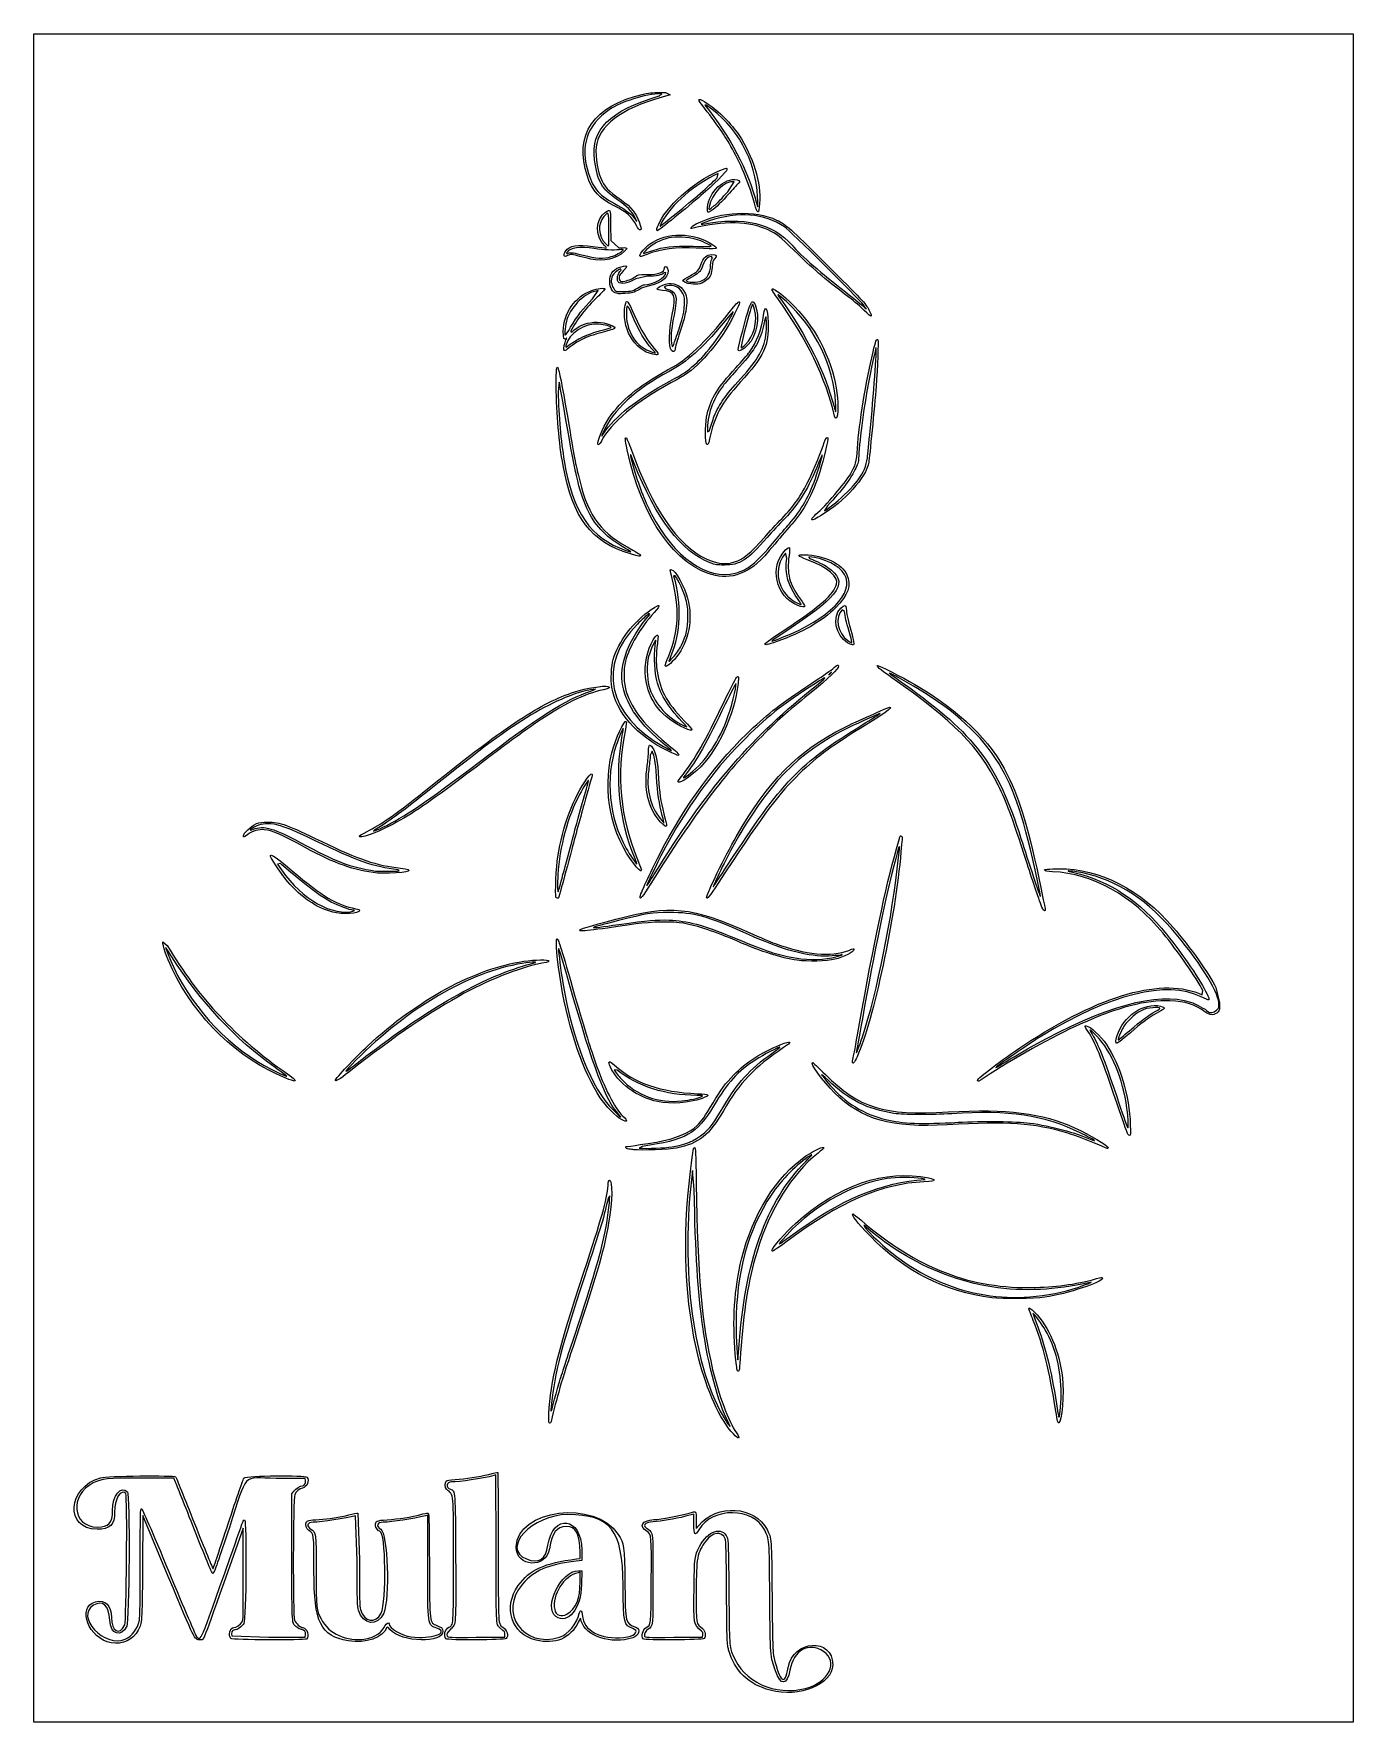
# Model space of a CAD drawing. Extents: x 0.1 to 9.2, y 0.2 to 11.9.
import ezdxf

# ---------------------------------------------------------------- set-up
doc = ezdxf.new("R2010")
doc.units = 0
doc.layers.add('Laag_1', color=7, linetype='CONTINUOUS')

msp = doc.modelspace()

# ---------------------------------------------------------------- linework, layer by layer
at = {"layer": 'Laag_1', "color": 7}
for points in [[(0.091356, 11.858106), (9.212454, 11.858106), (9.212454, 0.187669), (0.091356, 0.187669)], [(4.748478, 10.656978)], [(4.795919, 10.669978)], [(5.073092, 10.686742)], [(5.095348, 10.731231)], [(4.06687, 10.506337)], [(4.247168, 10.59038)], [(4.258186, 10.533362)], [(4.398084, 10.505905)], [(4.531492, 10.616006)], [(3.942071, 10.300319)], [(4.083663, 10.317548)], [(4.281656, 10.325504)], [(4.364126, 10.358143)], [(4.128842, 10.062655)], [(4.226934, 10.082429)], [(4.633181, 10.128675)], [(4.711339, 10.151712)], [(5.826141, 9.984144)], [(5.831617, 9.946174)], [(3.802433, 9.829603)], [(4.571291, 9.87863)], [(3.869957, 9.755253)], [(5.011455, 9.711401)], [(3.755613, 9.671943)], [(4.363778, 9.680943)], [(4.37186, 9.643622)], [(4.500692, 9.669146)], [(4.960825, 9.674284)], [(5.633847, 9.312251)], [(4.795462, 9.214181)], [(5.627334, 9.215227)], [(3.990583, 9.025094)], [(4.031878, 9.096372)], [(4.739065, 9.03088)], [(5.632496, 8.615336)], [(5.470202, 8.505404)], [(4.182002, 8.300096)], [(4.215627, 8.263205)], [(4.80316, 8.112688)], [(4.940686, 8.129891)], [(5.379307, 7.941407)], [(5.372729, 7.906081)], [(4.56812, 7.632052)], [(5.145171, 7.641215)], [(5.267952, 7.686464)], [(5.71735, 7.648648)], [(5.746721, 7.656067)], [(4.456299, 7.491216)], [(5.598759, 7.436045)], [(4.572191, 7.10495)], [(4.592008, 7.059157)], [(4.478129, 6.89925)], [(4.494936, 6.908792)], [(4.543621, 6.688809)], [(4.607171, 6.72859)], [(4.435953, 6.454888)], [(2.341307, 6.311351)], [(2.504101, 6.373628)], [(4.422622, 6.411227)], [(2.61769, 6.072221)], [(4.246186, 6.113468)], [(4.247662, 6.155411)], [(4.887905, 6.111665)], [(2.467303, 6.05635)], [(3.749649, 6.046174)], [(4.377509, 6.043748)], [(7.029806, 6.002535)], [(3.701149, 5.891236)], [(4.281656, 5.891144)], [(4.74252, 5.888443)], [(2.158523, 5.786559)], [(2.281744, 5.789778)], [(7.065633, 5.809677)], [(5.369289, 5.454382)], [(5.608461, 5.471143)], [(5.819992, 4.924894)], [(7.665375, 4.966949)], [(2.418844, 4.814565)], [(7.002126, 4.864455)], [(7.570776, 4.891075)], [(5.751572, 4.753025)], [(1.83422, 4.639505)], [(1.838828, 4.655402)], [(2.17623, 4.625217)], [(6.615087, 4.624739)], [(4.403679, 4.477313)], [(4.572728, 4.481782)], [(4.133854, 4.389946)], [(4.153098, 4.353909)], [(7.648501, 4.432212)], [(7.417963, 4.212895)], [(7.652619, 4.25729)], [(4.24042, 4.144998)], [(4.504603, 4.164283)], [(7.478603, 4.166879)], [(5.323301, 3.54822)], [(5.193683, 3.447817)], [(6.714726, 3.121242)], [(6.977011, 3.128177)], [(4.965764, 2.769593)], [(4.953567, 2.620007)], [(3.725875, 2.541174)], [(7.193605, 2.456278)], [(7.156261, 2.338407)], [(3.652595, 2.31961)], [(4.893055, 2.259513)], [(4.927362, 2.180141)], [(3.776693, 0.93515)], [(3.701281, 0.918271)], [(0.626106, 0.736783)], [(0.723469, 0.761597)], [(2.264069, 0.750809)], [(2.386127, 0.763024)], [(2.941487, 0.764256)], [(3.563157, 0.755339)], [(3.726484, 0.774569)], [(5.181833, 0.408924)], [(5.427211, 0.421656)]]:
    msp.add_lwpolyline(points, close=True, dxfattribs=at)
for points in [[(4.413522, 11.428684), (4.432729, 11.445722)], [(4.459198, 11.452203), (4.490258, 11.435085)], [(4.740151, 11.365708), (4.729638, 11.365343)], [(4.815289, 10.863273), (4.822565, 10.892624)], [(4.88885, 10.76579), (4.934045, 10.835804)], [(4.081121, 10.429975), (4.136888, 10.378355)], [(4.782784, 10.306749), (4.775978, 10.317664)], [(4.152468, 10.224742), (4.148247, 10.233103)], [(4.334735, 10.181832), (4.252663, 10.164931)], [(4.46115, 10.207101), (4.449603, 10.206634)], [(3.954697, 10.026014), (3.991905, 10.082981)], [(4.449022, 10.109727), (4.460596, 10.095427)], [(3.801532, 9.80101), (3.811599, 9.796766)], [(3.724107, 9.449298), (3.716597, 9.383806)], [(4.747704, 9.107865), (4.762132, 9.11346)], [(5.577853, 8.595754), (5.558091, 8.560295)], [(5.296482, 8.233646), (5.287143, 8.267757)], [(5.448371, 8.242942), (5.453223, 8.23221)], [(4.524306, 8.110364), (4.514664, 8.110364)], [(4.349049, 7.843427), (4.344721, 7.851122)], [(5.695689, 7.864661), (5.680218, 7.876789)], [(4.365578, 6.899564), (4.353023, 6.872882)], [(1.796141, 6.122068), (1.776136, 6.118432)], [(2.61769, 6.072221), (2.607987, 6.079468)], [(0.983824, 5.582676), (1.013553, 5.557019)], [(8.262419, 5.265554), (8.288755, 5.160658)], [(8.168402, 5.2148), (8.173909, 5.244421)], [(4.124541, 4.694986), (4.103773, 4.696636)], [(4.296209, 4.167773), (4.276804, 4.155998)], [(4.656781, 3.870406), (4.644873, 4.001389)], [(4.07268, 3.825718), (4.061073, 3.809766)], [(5.829191, 3.622781), (5.837721, 3.605138)], [(1.070754, 1.846918), (1.058741, 1.874445), (0.838023, 1.874445)], [(1.96947, 1.857664), (1.967835, 1.871823), (1.768156, 1.873195)], [(3.286694, 1.399205), (3.286464, 1.896554), (3.272046, 1.892843)], [(1.876082, 1.3271), (1.876082, 1.765972), (1.889797, 1.783953)], [(1.021463, 1.19451), (0.84582, 1.616673), (0.842949, 1.254022)], [(1.539257, 1.213054), (1.537904, 1.528384), (1.404697, 1.152204)], [(2.326959, 1.304514), (2.315162, 1.615289)], [(2.332032, 1.633264), (2.342599, 1.312127)], [(2.81462, 1.268129), (2.814564, 1.618672), (2.800145, 1.614961)], [(4.654905, 1.55879), (4.654905, 1.625879), (4.595921, 1.611053)], [(4.670634, 1.584881), (4.670634, 1.526014), (4.687675, 1.54687)], [(3.878932, 1.378742), (3.878932, 1.304389), (3.822569, 1.298063)], [(3.843542, 1.316202), (3.868446, 1.319323), (3.868341, 1.362256)], [(3.868446, 1.159125), (3.868446, 1.224505), (3.854027, 1.221288)], [(3.856692, 1.234791), (3.87958, 1.234791), (3.877945, 1.139105)], [(3.876169, 0.886102), (3.869926, 0.907049), (3.855501, 0.878238)], [(1.461478, 0.785297), (1.71739, 0.774662), (1.967835, 0.776023), (1.969504, 0.793406)], [(3.149419, 0.77465), (3.34676, 0.776023), (3.348381, 0.792754)], [(4.51505, 0.774651), (4.715201, 0.776023), (4.716821, 0.792754)]]:
    msp.add_lwpolyline(points, dxfattribs=at)
for points in [[(3.91829, 10.873362), (3.82214, 11.160349), (3.960934, 11.362701), (4.307194, 11.440361)], [(4.432729, 11.445722), (4.311101, 11.4389), (4.154096, 11.389896), (4.069238, 11.332271)], [(4.307194, 11.440361), (4.357316, 11.451602), (4.371933, 11.452741), (4.459198, 11.452203)], [(4.069238, 11.332271), (3.913152, 11.226274), (3.866525, 11.083059), (3.926073, 10.892533)], [(3.96809, 10.986537), (3.940922, 11.197133), (4.06897, 11.324236), (4.413522, 11.428684)], [(4.490258, 11.435085), (4.18755, 11.358709), (4.017289, 11.246478), (3.98288, 11.100635)], [(4.708845, 11.368874), (4.672533, 11.415315), (4.686399, 11.416403), (4.753581, 11.372384)], [(4.921489, 11.059899), (4.865428, 11.160397), (4.818228, 11.228979), (4.708845, 11.368874)], [(4.729638, 11.365343), (4.904013, 11.151376), (5.030046, 10.912457), (5.087172, 10.68757)], [(5.095346, 10.73123), (5.085764, 10.98107), (4.950309, 11.223031), (4.740151, 11.365708)], [(4.753581, 11.372384), (4.821748, 11.327721), (4.917758, 11.231266), (4.965198, 11.159788)], [(3.98288, 11.100635), (3.969365, 11.04335), (3.98281, 10.926336), (4.01051, 10.860166)], [(4.965198, 11.159788), (5.064243, 11.010553), (5.119565, 10.828065), (5.10911, 10.685072)], [(4.126417, 10.71079), (4.018608, 10.783769), (3.987188, 10.83849), (3.96809, 10.986537)], [(5.073092, 10.686742), (5.041608, 10.806032), (4.983986, 10.947862), (4.921489, 11.059899)], [(4.107012, 10.666951), (3.999646, 10.720883), (3.951867, 10.77314), (3.91829, 10.873362)], [(3.926073, 10.892533), (3.960273, 10.783107), (3.999692, 10.740023), (4.128533, 10.671242)], [(4.01051, 10.860166), (4.035384, 10.800747), (4.059241, 10.775553), (4.154417, 10.708194)], [(4.41676, 10.553205), (4.483018, 10.689984), (4.689242, 10.86333), (4.85255, 10.919516)], [(4.822565, 10.892624), (4.661721, 10.820108), (4.49727, 10.677407), (4.431281, 10.553089)], [(4.531492, 10.616006), (4.65761, 10.717138), (4.755037, 10.802025), (4.815289, 10.863273)], [(4.883205, 10.919652), (4.883205, 10.907564), (4.787423, 10.811385), (4.70359, 10.739293)], [(4.748478, 10.656978), (4.756083, 10.763268), (4.865234, 10.86576), (4.953241, 10.849249)], [(4.85255, 10.919516), (4.885657, 10.930907), (4.883205, 10.930896), (4.883205, 10.919652)], [(4.70359, 10.739293), (4.614414, 10.662606), (4.409012, 10.497159), (4.402981, 10.497159)], [(4.934045, 10.835804), (4.864133, 10.842205), (4.776904, 10.754575), (4.75993, 10.660887)], [(4.900357, 10.75659), (4.847253, 10.695607), (4.808913, 10.658583), (4.773304, 10.633899)], [(4.795919, 10.669978), (4.813243, 10.684984), (4.855062, 10.728099), (4.88885, 10.76579)], [(4.963704, 10.824119), (4.959951, 10.822678), (4.931445, 10.792291), (4.900357, 10.75659)], [(4.953241, 10.849249), (4.971342, 10.845854), (4.978093, 10.82964), (4.963704, 10.824119)], [(4.035568, 10.395101), (3.96995, 10.460718), (3.974177, 10.580021), (4.043683, 10.624151)], [(4.06687, 10.506337), (4.065646, 10.636026), (4.067006, 10.632496), (4.032806, 10.594638)], [(4.043683, 10.624151), (4.078515, 10.646266), (4.077902, 10.647387), (4.077927, 10.561438)], [(4.258186, 10.533362), (4.228024, 10.591693), (4.190078, 10.625226), (4.107012, 10.666951)], [(4.247168, 10.59038), (4.227839, 10.62867), (4.185795, 10.670595), (4.126417, 10.71079)], [(4.128533, 10.671242), (4.18774, 10.639634), (4.229523, 10.60661), (4.247875, 10.576916)], [(4.154417, 10.708194), (4.221938, 10.660406), (4.256314, 10.617829), (4.27584, 10.557799)], [(4.670377, 10.54356), (4.844916, 10.631457), (5.075376, 10.642522), (5.226214, 10.570249)], [(4.773304, 10.633899), (4.748404, 10.616637), (4.745767, 10.619089), (4.748478, 10.656978)], [(4.75993, 10.660887), (4.755595, 10.636956), (4.758703, 10.637742), (4.795919, 10.669978)], [(5.280115, 10.524171), (5.14174, 10.617277), (4.959721, 10.631516), (4.7595, 10.564896)], [(5.10911, 10.685072), (5.103412, 10.607134), (5.093987, 10.607572), (5.073092, 10.686742)], [(5.087172, 10.68757), (5.09073, 10.673562), (5.094621, 10.662101), (5.095819, 10.662101)], [(5.095819, 10.662101), (5.097017, 10.662101), (5.096803, 10.69321), (5.095348, 10.731231)], [(4.032806, 10.594638), (3.987977, 10.545018), (3.99251, 10.460185), (4.042745, 10.408624)], [(4.064217, 10.390432), (4.066278, 10.390432), (4.067472, 10.442589), (4.06687, 10.506337)], [(4.077927, 10.561438), (4.077927, 10.519414), (4.079376, 10.460256), (4.081121, 10.429975)], [(4.247875, 10.576916), (4.264168, 10.550553), (4.263807, 10.557417), (4.247168, 10.59038)], [(4.282961, 10.502028), (4.277319, 10.502028), (4.268831, 10.512775), (4.258186, 10.533362)], [(4.27584, 10.557799), (4.291877, 10.508498), (4.292706, 10.502008), (4.282961, 10.502028)], [(4.398084, 10.505905), (4.398084, 10.510716), (4.406489, 10.532), (4.41676, 10.553205)], [(4.402981, 10.497159), (4.400288, 10.497159), (4.398084, 10.501094), (4.398084, 10.505905)], [(4.431281, 10.553089), (4.422741, 10.537003), (4.418874, 10.526197), (4.422686, 10.529077)], [(4.422686, 10.529077), (4.426498, 10.531957), (4.475461, 10.571075), (4.531492, 10.616006)], [(4.649135, 10.514056), (4.621322, 10.506977), (4.63474, 10.525614), (4.670377, 10.54356)], [(5.16826, 10.502163), (5.042679, 10.562195), (4.855146, 10.566491), (4.649135, 10.514056)], [(4.7595, 10.564896), (4.712158, 10.549145), (4.690562, 10.538264), (4.715839, 10.542901)], [(4.715839, 10.542901), (5.0018, 10.595351), (5.200653, 10.548009), (5.333271, 10.395906)], [(5.226214, 10.570249), (5.29499, 10.537296), (5.316409, 10.518384), (5.565366, 10.270801)], [(5.826141, 9.984144), (5.789724, 10.032104), (5.317892, 10.498753), (5.280115, 10.524171)], [(3.768704, 10.356969), (3.79274, 10.393057), (3.852492, 10.403069), (3.956624, 10.388459)], [(3.966326, 10.373523), (3.865541, 10.388903), (3.798646, 10.380032), (3.778522, 10.348618)], [(3.956624, 10.388459), (4.067676, 10.372878), (4.058558, 10.372111), (4.035568, 10.395101)], [(4.042745, 10.408624), (4.052493, 10.398619), (4.062156, 10.390432), (4.064217, 10.390432)], [(4.281656, 10.325504), (4.281656, 10.340008), (4.316344, 10.380761), (4.347791, 10.4032)], [(4.480555, 10.446803), (4.425402, 10.435228), (4.362943, 10.402162), (4.327742, 10.3659)], [(4.347791, 10.4032), (4.468641, 10.489437), (4.650639, 10.487924), (4.785617, 10.399559)], [(4.364126, 10.358143), (4.450146, 10.386647), (4.501722, 10.392218), (4.649254, 10.388946)], [(4.664462, 10.439112), (4.614745, 10.453402), (4.529078, 10.456985), (4.480555, 10.446803)], [(4.649254, 10.388946), (4.71936, 10.387392), (4.775634, 10.387875), (4.774308, 10.390019)], [(4.774308, 10.390019), (4.769522, 10.397763), (4.699609, 10.429008), (4.664462, 10.439112)], [(4.785617, 10.399559), (4.832436, 10.368909), (4.822958, 10.366983), (4.671355, 10.376336)], [(5.348922, 10.359166), (5.246801, 10.459149), (5.229356, 10.472956), (5.16826, 10.502163)], [(5.333271, 10.395906), (5.393995, 10.32626), (5.542923, 10.196339), (5.702824, 10.073517)], [(3.781981, 10.324941), (3.755688, 10.309911), (3.748657, 10.326872), (3.768704, 10.356969)], [(3.778522, 10.348618), (3.772054, 10.33852), (3.772307, 10.338417), (3.792725, 10.342826)], [(3.867087, 10.31959), (3.81814, 10.333815), (3.799549, 10.334984), (3.781981, 10.324941)], [(3.792725, 10.342826), (3.810389, 10.34664), (3.824817, 10.344391), (3.888707, 10.327864)], [(3.942071, 10.300319), (3.924728, 10.303972), (3.890985, 10.312644), (3.867087, 10.31959)], [(3.888707, 10.327864), (3.978849, 10.304548), (4.032399, 10.301714), (4.083663, 10.317548)], [(4.173716, 10.353344), (4.119185, 10.302378), (4.02962, 10.281876), (3.942071, 10.300319)], [(4.137192, 10.365007), (4.099531, 10.360094), (4.032402, 10.36344), (3.966326, 10.373523)], [(4.083663, 10.317548), (4.112931, 10.326588), (4.153112, 10.349154), (4.16461, 10.363008)], [(4.136888, 10.378355), (4.196615, 10.382257), (4.201269, 10.379096), (4.173716, 10.353344)], [(4.16461, 10.363008), (4.168812, 10.368072), (4.163601, 10.368451), (4.137192, 10.365007)], [(4.328426, 10.331815), (4.288595, 10.315583), (4.281656, 10.314646), (4.281656, 10.325504)], [(4.327742, 10.3659), (4.311733, 10.349409), (4.301909, 10.33712), (4.305911, 10.338591)], [(4.305911, 10.338591), (4.309914, 10.34006), (4.33611, 10.348859), (4.364126, 10.358143)], [(4.671355, 10.376336), (4.534019, 10.384809), (4.423148, 10.370415), (4.328426, 10.331815)], [(4.703386, 10.261989), (4.720978, 10.311821), (4.742727, 10.332218), (4.778267, 10.332218)], [(4.775978, 10.317664), (4.747145, 10.317664), (4.726553, 10.293528), (4.708928, 10.239074)], [(4.77032, 10.256556), (4.772276, 10.286991), (4.775082, 10.298291), (4.782784, 10.306749)], [(4.778267, 10.332218), (4.812762, 10.332218), (4.818176, 10.323847), (4.797583, 10.302352)], [(4.797583, 10.302352), (4.786439, 10.290721), (4.784253, 10.28321), (4.781166, 10.245931)], [(5.727316, 10.036249), (5.543933, 10.176757), (5.476143, 10.234609), (5.348922, 10.359166)], [(5.565366, 10.270801), (5.811971, 10.025556), (5.844488, 9.990736), (5.864984, 9.949951)], [(4.110709, 10.06748), (4.084228, 10.073317), (4.064302, 10.135575), (4.075321, 10.17805)], [(4.075321, 10.17805), (4.085589, 10.217638), (4.118937, 10.244042), (4.168865, 10.252117)], [(4.148247, 10.233103), (4.10871, 10.21707), (4.082566, 10.184014), (4.082905, 10.150484)], [(4.131439, 10.142704), (4.118714, 10.166479), (4.126548, 10.197041), (4.152468, 10.224742)], [(4.252663, 10.164931), (4.208119, 10.134955), (4.142067, 10.122844), (4.131439, 10.142704)], [(4.167939, 10.220921), (4.140103, 10.193603), (4.132937, 10.176967), (4.140815, 10.15795)], [(4.140815, 10.15795), (4.146127, 10.145125), (4.148383, 10.144009), (4.164447, 10.14626)], [(4.164447, 10.14626), (4.195894, 10.150667), (4.226213, 10.162302), (4.247999, 10.178324)], [(4.168865, 10.252117), (4.196262, 10.256548), (4.196023, 10.248484), (4.167939, 10.220921)], [(4.247999, 10.178324), (4.269205, 10.193919), (4.269412, 10.193959), (4.330033, 10.194272)], [(4.313584, 10.123616), (4.372513, 10.123616), (4.46115, 10.173762), (4.46115, 10.207101)], [(4.330033, 10.194272), (4.41393, 10.194703), (4.451448, 10.20905), (4.451448, 10.240699)], [(4.449603, 10.206634), (4.430904, 10.189067), (4.397396, 10.181832), (4.334735, 10.181832)], [(4.470682, 10.240365), (4.497758, 10.189774), (4.435661, 10.130662), (4.337477, 10.113565)], [(4.451448, 10.240699), (4.451448, 10.252561), (4.464274, 10.252337), (4.470682, 10.240365)], [(4.633181, 10.128675), (4.604875, 10.132535), (4.576124, 10.145931), (4.578814, 10.154004)], [(4.578814, 10.154004), (4.579834, 10.157064), (4.600165, 10.170147), (4.623994, 10.183078)], [(4.636366, 10.174184), (4.617374, 10.163925), (4.601835, 10.154026), (4.601835, 10.152184)], [(4.623994, 10.183078), (4.679364, 10.213124), (4.689796, 10.223493), (4.703386, 10.261989)], [(4.743468, 10.156583), (4.715628, 10.13143), (4.679678, 10.122333), (4.633181, 10.128675)], [(4.708928, 10.239074), (4.701722, 10.216811), (4.681032, 10.198308), (4.636366, 10.174184)], [(4.711339, 10.151713), (4.750215, 10.171644), (4.766753, 10.20104), (4.77032, 10.256556)], [(4.781166, 10.245931), (4.7771, 10.196852), (4.770361, 10.180878), (4.743468, 10.156583)], [(3.75172, 9.801971), (3.752472, 9.927462), (3.8315, 10.040552), (3.949026, 10.08432)], [(3.991905, 10.082981), (3.905424, 10.071128), (3.811642, 9.983794), (3.776872, 9.882732)], [(3.985992, 10.03741), (3.911348, 9.967371), (3.850244, 9.88906), (3.801532, 9.80101)], [(3.949026, 10.08432), (3.985845, 10.098031), (4.039095, 10.103753), (4.039092, 10.093997)], [(4.039092, 10.093997), (4.03909, 10.090276), (4.015195, 10.064812), (3.985992, 10.03741)], [(4.082905, 10.150484), (4.083162, 10.124893), (4.102986, 10.083235), (4.116714, 10.079432)], [(4.128842, 10.062654), (4.126174, 10.063698), (4.118014, 10.06587), (4.110709, 10.06748)], [(4.116714, 10.079432), (4.138888, 10.07329), (4.201933, 10.075004), (4.226934, 10.082429)], [(4.233342, 10.069717), (4.216057, 10.064399), (4.137881, 10.059116), (4.128842, 10.062655)], [(4.226934, 10.082427), (4.240497, 10.086455), (4.262671, 10.09737), (4.27621, 10.106683)], [(4.27788, 10.091476), (4.262833, 10.082415), (4.242791, 10.072623), (4.233342, 10.069717)], [(4.27621, 10.106683), (4.289749, 10.115996), (4.306567, 10.123616), (4.313584, 10.123616)], [(4.337477, 10.113565), (4.317052, 10.110008), (4.295212, 10.101913), (4.27788, 10.091476)], [(4.438225, 10.084198), (4.393966, 10.087833), (4.389724, 10.094051), (4.419572, 10.111543)], [(4.419572, 10.111543), (4.470428, 10.141347), (4.527992, 10.138222), (4.565533, 10.103618)], [(4.504362, 9.916984), (4.532358, 10.051926), (4.522326, 10.077291), (4.438225, 10.084198)], [(4.579236, 10.062975), (4.551622, 10.11415), (4.499857, 10.132736), (4.449022, 10.109727)], [(4.460596, 10.095427), (4.534385, 10.082286), (4.545616, 10.046373), (4.517601, 9.913145)], [(4.565533, 10.103618), (4.621133, 10.052367), (4.619396, 9.979237), (4.558232, 9.796289)], [(4.571291, 9.87863), (4.593851, 9.952895), (4.597164, 10.029753), (4.579236, 10.062975)], [(4.601835, 10.152184), (4.601835, 10.137033), (4.682032, 10.136688), (4.711339, 10.151712)], [(5.193683, 10.089254), (5.193683, 10.101974), (5.214415, 10.092046), (5.254651, 10.060056)], [(5.234314, 10.027401), (5.211967, 10.05853), (5.193683, 10.086364), (5.193683, 10.089254)], [(5.294195, 10.006723), (5.227542, 10.066311), (5.222344, 10.068491), (5.255008, 10.023158)], [(5.254651, 10.060056), (5.432949, 9.918297), (5.568522, 9.705325), (5.62337, 9.480831)], [(5.702824, 10.073517), (5.752056, 10.035701), (5.804449, 9.99338), (5.819253, 9.979469)], [(3.802433, 9.829603), (3.850346, 9.910512), (3.887772, 9.95879), (3.954697, 10.026014)], [(4.37186, 9.643622), (4.24304, 9.665201), (4.148107, 9.833133), (4.180182, 9.982692)], [(4.180182, 9.982692), (4.189597, 10.026594), (4.197294, 10.017968), (4.244921, 9.910137)], [(4.2234, 9.923808), (4.192717, 9.994532), (4.187296, 9.993558), (4.187943, 9.917439)], [(4.363778, 9.680943), (4.315705, 9.733371), (4.276862, 9.800571), (4.2234, 9.923808)], [(4.511059, 9.556202), (4.621052, 9.615986), (4.764382, 9.757577), (4.929297, 9.969366)], [(4.909534, 9.900796), (4.936867, 9.954317), (4.937019, 9.954442), (4.855973, 9.856799)], [(4.970527, 9.998846), (4.970527, 9.985578), (4.910872, 9.869005), (4.874867, 9.811914)], [(4.929297, 9.969366), (4.957994, 10.006219), (4.970527, 10.01518), (4.970527, 9.998846)], [(4.960825, 9.674284), (4.960825, 9.68981), (5.019721, 9.916411), (5.034738, 9.95866)], [(5.042939, 9.941658), (5.023264, 9.884093), (4.975473, 9.687007), (4.981189, 9.687007)], [(5.011455, 9.711401), (5.068984, 9.76581), (5.096091, 9.868953), (5.074578, 9.951591)], [(5.077573, 9.985765), (5.113728, 9.90403), (5.090334, 9.771399), (5.028435, 9.707189)], [(5.034738, 9.95866), (5.054308, 10.013723), (5.062823, 10.019111), (5.077573, 9.985765)], [(5.057849, 9.987501), (5.057849, 9.98628), (5.051139, 9.965651), (5.042939, 9.941658)], [(5.074578, 9.951591), (5.068533, 9.974811), (5.057849, 9.997746), (5.057849, 9.987501)], [(5.135977, 9.912662), (5.146384, 9.992212), (5.162975, 9.966486), (5.167964, 9.86306)], [(5.15515, 9.795534), (5.160266, 9.840123), (5.15507, 9.922082), (5.148804, 9.895609)], [(5.627334, 9.215227), (5.56457, 9.481637), (5.437294, 9.744651), (5.234314, 10.027401)], [(5.255008, 10.023158), (5.432854, 9.776337), (5.563614, 9.512798), (5.623383, 9.280718)], [(5.633847, 9.312251), (5.624133, 9.55642), (5.489133, 9.83245), (5.294195, 10.006723)], [(5.831617, 9.946174), (5.810272, 9.968117), (5.763336, 10.008651), (5.727316, 10.036249)], [(5.819253, 9.979469), (5.834058, 9.965559), (5.846844, 9.954097), (5.847667, 9.954)], [(5.847667, 9.954), (5.84849, 9.953903), (5.838803, 9.967467), (5.826141, 9.984144)], [(5.864984, 9.949951), (5.893767, 9.892677), (5.88466, 9.891646), (5.831617, 9.946174)], [(3.776872, 9.882732), (3.766576, 9.852806), (3.758324, 9.774246), (3.765498, 9.774457)], [(3.765498, 9.774457), (3.767893, 9.774526), (3.784514, 9.799343), (3.802433, 9.829603)], [(4.000285, 9.850306), (3.896639, 9.859233), (3.79017, 9.789895), (3.770257, 9.700501)], [(3.811599, 9.796766), (3.855314, 9.838299), (3.89896, 9.857623), (3.9639, 9.864198)], [(3.869957, 9.755253), (3.911053, 9.775915), (3.965777, 9.794802), (4.037882, 9.813206)], [(4.081542, 9.811282), (3.972434, 9.781385), (3.925507, 9.766602), (3.895046, 9.752528)], [(3.9639, 9.864198), (4.015445, 9.869417), (4.107011, 9.844531), (4.107011, 9.825303)], [(4.082756, 9.828414), (4.082756, 9.834514), (4.0343, 9.847377), (4.000285, 9.850306)], [(4.037882, 9.813206), (4.062563, 9.819506), (4.082756, 9.826349), (4.082756, 9.828414)], [(4.107011, 9.825303), (4.107011, 9.820928), (4.097365, 9.815618), (4.081542, 9.811282)], [(4.187943, 9.917439), (4.189077, 9.784018), (4.271365, 9.675213), (4.387656, 9.653368)], [(4.244921, 9.910137), (4.291199, 9.80536), (4.333123, 9.735414), (4.380895, 9.683282)], [(4.500692, 9.669146), (4.479822, 9.694293), (4.481487, 9.806721), (4.504362, 9.916984)], [(4.855973, 9.856799), (4.710379, 9.68139), (4.609895, 9.591838), (4.48298, 9.524386)], [(4.517601, 9.913145), (4.502828, 9.84289), (4.494227, 9.765873), (4.497981, 9.737471)], [(4.529693, 9.752498), (4.542845, 9.789853), (4.561564, 9.846612), (4.571291, 9.87863)], [(4.660904, 9.571735), (4.740712, 9.641823), (4.853532, 9.79114), (4.909534, 9.900796)], [(4.874867, 9.811914), (4.819984, 9.72489), (4.767731, 9.658537), (4.703867, 9.594773)], [(5.133292, 9.830118), (5.108873, 9.72705), (5.068638, 9.662019), (4.949116, 9.532444)], [(5.167964, 9.86306), (5.175441, 9.708066), (5.137727, 9.627085), (4.975271, 9.449298)], [(5.038984, 9.6579), (5.089272, 9.724611), (5.122945, 9.813055), (5.135977, 9.912662)], [(5.148804, 9.895609), (5.147226, 9.888939), (5.140245, 9.859468), (5.133292, 9.830118)], [(3.770396, 9.750521), (3.755919, 9.738512), (3.751414, 9.750921), (3.75172, 9.801971)], [(3.755614, 9.671943), (3.751572, 9.678484), (3.761214, 9.723665), (3.770476, 9.74158)], [(3.770257, 9.700501), (3.767428, 9.687801), (3.768506, 9.688213), (3.799458, 9.71164)], [(3.770476, 9.74158), (3.778139, 9.756401), (3.778134, 9.756939), (3.770396, 9.750521)], [(3.895046, 9.752528), (3.858824, 9.735792), (3.794553, 9.693878), (3.779346, 9.677074)], [(3.799458, 9.71164), (3.817134, 9.725019), (3.848859, 9.744645), (3.869957, 9.755253)], [(4.497981, 9.737471), (4.505586, 9.679944), (4.503858, 9.679126), (4.529693, 9.752498)], [(4.558232, 9.796289), (4.539523, 9.740329), (4.524216, 9.68739), (4.524216, 9.678647)], [(5.028435, 9.707189), (4.996159, 9.673707), (4.960825, 9.656511), (4.960825, 9.674284)], [(4.976769, 9.472611), (5.102232, 9.609967), (5.142152, 9.682235), (5.15515, 9.795534)], [(4.981189, 9.687007), (4.983649, 9.687007), (4.997269, 9.697984), (5.011455, 9.711401)], [(5.872758, 9.114564), (5.896658, 9.349491), (5.921068, 9.684069), (5.914768, 9.69037)], [(5.914768, 9.69037), (5.912868, 9.692269), (5.895804, 9.617544), (5.87495, 9.516009)], [(5.89293, 9.659076), (5.911636, 9.736825), (5.91746, 9.751395), (5.926125, 9.74213)], [(5.926125, 9.74213), (5.931115, 9.736797), (5.924055, 9.547826), (5.914167, 9.422046)], [(3.70306, 9.424932), (3.701134, 9.644978), (3.714016, 9.604383), (3.791541, 9.146097)], [(3.779346, 9.677074), (3.770229, 9.667), (3.760031, 9.664795), (3.755613, 9.671943)], [(4.387656, 9.653368), (4.388591, 9.65319), (4.377846, 9.665601), (4.363778, 9.680943)], [(4.39945, 9.639065), (4.397365, 9.639379), (4.38495, 9.64143), (4.37186, 9.643622)], [(4.380895, 9.683282), (4.405436, 9.656499), (4.413649, 9.636928), (4.39945, 9.639065)], [(4.487832, 9.456567), (4.583651, 9.508547), (4.605529, 9.523106), (4.660904, 9.571735)], [(4.703867, 9.594773), (4.63413, 9.525145), (4.599952, 9.500526), (4.495108, 9.444402)], [(4.524216, 9.678647), (4.524216, 9.661505), (4.511347, 9.656308), (4.500692, 9.669146)], [(4.944042, 9.548747), (4.983186, 9.591438), (5.02591, 9.640557), (5.038984, 9.6579)], [(5.785186, 8.990858), (5.797545, 9.169741), (5.84295, 9.45133), (5.89293, 9.659076)], [(4.48298, 9.524386), (4.253387, 9.402362), (4.094033, 9.255244), (4.02725, 9.103649)], [(4.031878, 9.096372), (4.10795, 9.212748), (4.26043, 9.333205), (4.487832, 9.456567)], [(4.082431, 9.223716), (4.175615, 9.346946), (4.291624, 9.436934), (4.511059, 9.556202)], [(4.746427, 9.227744), (4.775132, 9.343205), (4.81509, 9.408113), (4.944042, 9.548747)], [(4.795462, 9.214181), (4.832169, 9.302029), (4.869294, 9.354946), (4.976769, 9.472611)], [(4.949116, 9.532444), (4.911993, 9.492198), (4.870072, 9.44392), (4.855959, 9.42516)], [(5.62337, 9.480831), (5.645201, 9.391474), (5.654878, 9.284704), (5.646612, 9.224393)], [(5.87495, 9.516009), (5.838613, 9.339087), (5.803901, 9.097058), (5.795745, 8.963765)], [(3.75066, 8.873679), (3.721957, 9.029265), (3.704782, 9.228166), (3.70306, 9.424932)], [(3.716597, 9.383806), (3.719961, 9.215425), (3.735184, 9.040291), (3.758123, 8.906076)], [(3.770156, 9.189758), (3.750186, 9.307157), (3.729464, 9.42395), (3.724107, 9.449298)], [(4.495108, 9.444402), (4.255711, 9.316248), (4.075748, 9.165636), (4.015683, 9.043166)], [(4.855959, 9.42516), (4.782906, 9.328053), (4.746927, 9.222596), (4.747704, 9.107865)], [(4.975271, 9.449298), (4.845164, 9.306912), (4.795657, 9.215603), (4.76328, 9.058308)], [(5.914167, 9.422046), (5.903183, 9.282313), (5.868816, 8.927509), (5.863238, 8.89626)], [(3.990583, 9.025094), (3.990583, 9.061855), (4.038672, 9.165848), (4.082431, 9.223716)], [(4.739065, 9.03088), (4.730794, 9.061195), (4.735357, 9.183216), (4.746427, 9.227744)], [(5.623383, 9.280718), (5.628365, 9.261374), (5.633354, 9.245547), (5.634471, 9.245547)], [(5.646612, 9.224393), (5.643132, 9.199008), (5.632361, 9.193886), (5.627334, 9.215227)], [(5.634471, 9.245547), (5.635587, 9.245547), (5.635306, 9.275563), (5.633847, 9.312251)], [(3.925373, 8.556675), (3.86664, 8.673958), (3.83808, 8.790447), (3.770156, 9.189758)], [(3.791541, 9.146097), (3.83127, 8.911238), (3.839214, 8.870434), (3.865214, 8.767703)], [(4.02725, 9.103649), (4.012606, 9.07041), (4.013741, 9.068626), (4.031878, 9.096372)], [(4.762132, 9.11346), (4.769884, 9.143537), (4.784882, 9.188861), (4.795462, 9.214181)], [(5.853624, 8.926003), (5.85614, 8.951001), (5.864751, 9.035853), (5.872758, 9.114564)], [(4.015683, 9.043166), (4.003635, 9.018601), (3.990583, 9.009203), (3.990583, 9.025094)], [(4.194256, 8.982312), (4.177912, 9.060904), (4.177393, 9.066064), (4.185844, 9.066021)], [(4.185844, 9.066021), (4.189291, 9.066021), (4.205309, 9.028842), (4.22296, 8.979912)], [(4.76328, 9.058308), (4.754586, 9.016073), (4.745816, 9.006139), (4.739065, 9.03088)], [(5.448308, 8.772553), (5.483425, 8.844483), (5.53858, 8.978717), (5.555678, 9.033866)], [(5.579611, 9.064987), (5.585495, 9.059102), (5.551603, 8.913494), (5.525093, 8.830768)], [(5.555678, 9.033866), (5.563528, 9.059188), (5.573041, 9.071557), (5.579611, 9.064987)], [(5.738531, 8.817625), (5.77127, 8.871781), (5.778921, 8.90019), (5.785186, 8.990858)], [(4.215627, 8.263205), (3.941533, 8.347433), (3.817764, 8.509933), (3.75066, 8.873679)], [(3.758123, 8.906076), (3.819829, 8.545024), (3.937999, 8.373345), (4.184069, 8.287256)], [(4.80316, 8.112688), (4.529948, 8.172804), (4.2919, 8.51278), (4.194256, 8.982312)], [(4.242353, 8.888983), (4.208276, 8.976424), (4.206673, 8.971951), (4.235294, 8.869282)], [(4.22296, 8.979912), (4.369658, 8.573265), (4.542836, 8.321801), (4.740095, 8.229005)], [(4.767437, 8.201387), (4.56741, 8.277446), (4.390288, 8.509388), (4.242353, 8.888983)], [(5.516408, 8.890705), (5.450115, 8.723865), (5.379242, 8.607547), (5.283326, 8.508163)], [(5.502985, 8.809184), (5.528884, 8.887424), (5.544826, 8.944532), (5.541654, 8.947705)], [(5.541654, 8.947705), (5.540632, 8.948727), (5.52927, 8.923078), (5.516408, 8.890705)], [(5.863238, 8.89626), (5.844147, 8.789292), (5.700586, 8.629771), (5.52975, 8.525694)], [(5.795745, 8.963765), (5.791698, 8.897611), (5.790306, 8.890609), (5.774337, 8.856047)], [(5.784916, 8.768615), (5.827307, 8.824955), (5.848289, 8.873019), (5.853624, 8.926003)], [(3.865214, 8.767703), (3.928938, 8.515918), (4.013774, 8.405178), (4.231931, 8.289007)], [(4.235294, 8.869282), (4.272691, 8.735132), (4.308941, 8.640422), (4.362067, 8.538063)], [(5.264382, 8.508485), (5.345849, 8.592515), (5.39454, 8.662421), (5.448308, 8.772553)], [(5.312526, 8.469353), (5.39501, 8.560191), (5.457431, 8.671567), (5.502985, 8.809184)], [(5.525093, 8.830768), (5.474644, 8.67334), (5.415517, 8.562829), (5.331725, 8.469353)], [(5.498397, 8.536871), (5.567317, 8.596816), (5.695991, 8.747256), (5.738531, 8.817625)], [(5.774337, 8.856047), (5.74245, 8.78703), (5.680722, 8.705256), (5.577853, 8.595754)], [(5.632496, 8.615336), (5.682114, 8.655252), (5.754054, 8.727597), (5.784916, 8.768615)], [(4.182002, 8.300096), (4.056221, 8.371852), (3.97953, 8.448529), (3.925373, 8.556675)], [(4.362067, 8.538063), (4.516004, 8.241466), (4.749338, 8.076866), (4.940686, 8.129891)], [(5.470202, 8.505404), (5.470202, 8.509223), (5.48289, 8.523383), (5.498397, 8.536871)], [(5.52975, 8.525694), (5.484054, 8.497855), (5.470202, 8.493136), (5.470202, 8.505404)], [(5.558091, 8.560295), (5.578415, 8.573996), (5.611896, 8.598765), (5.632496, 8.615336)], [(5.144282, 8.379606), (5.172657, 8.411624), (5.226702, 8.469619), (5.264382, 8.508485)], [(5.283326, 8.508163), (5.248562, 8.472143), (5.194079, 8.413201), (5.162253, 8.37718)], [(5.208916, 8.348073), (5.247731, 8.394766), (5.294355, 8.449342), (5.312526, 8.469353)], [(5.331725, 8.469353), (5.311394, 8.446674), (5.258027, 8.384311), (5.21313, 8.330771)], [(4.184069, 8.287256), (4.230589, 8.27098), (4.230342, 8.27252), (4.182002, 8.300096)], [(4.231931, 8.289007), (4.26211, 8.272935), (4.286506, 8.256872), (4.286506, 8.253071)], [(5.162253, 8.37718), (5.019828, 8.215988), (4.973345, 8.185962), (4.866226, 8.18596)], [(4.936019, 8.207157), (4.997813, 8.228065), (5.043537, 8.265926), (5.144282, 8.379606)], [(4.940686, 8.129891), (5.032847, 8.15543), (5.082041, 8.195445), (5.208916, 8.348073)], [(5.21313, 8.330771), (5.104501, 8.201227), (5.071773, 8.171678), (4.998254, 8.136764)], [(5.372729, 7.906081), (5.218736, 7.96633), (5.172688, 8.176412), (5.28855, 8.290122)], [(5.28855, 8.290122), (5.317472, 8.318507), (5.320587, 8.313377), (5.312269, 8.251049)], [(4.286506, 8.253071), (4.286506, 8.243154), (4.275977, 8.24466), (4.215627, 8.263205)], [(4.740095, 8.229005), (4.815579, 8.193495), (4.875793, 8.186781), (4.936019, 8.207157)], [(4.866226, 8.18596), (4.812548, 8.185959), (4.804849, 8.187161), (4.767437, 8.201387)], [(5.287143, 8.267757), (5.226231, 8.197292), (5.21984, 8.088686), (5.271837, 8.007655)], [(5.379307, 7.941407), (5.30577, 8.041494), (5.2822, 8.124657), (5.296482, 8.233646)], [(5.312269, 8.251049), (5.295625, 8.126335), (5.313508, 8.057005), (5.38948, 7.951722)], [(5.580194, 8.169655), (5.725849, 8.070743), (5.67254, 7.98287), (5.326516, 7.751495)], [(5.438669, 8.222478), (5.367911, 8.250149), (5.363033, 8.25886), (5.419264, 8.257135)], [(5.419264, 8.257135), (5.557038, 8.252907), (5.678899, 8.195636), (5.712563, 8.119293)], [(5.640276, 8.053131), (5.655362, 8.105734), (5.584072, 8.165617), (5.438669, 8.222478)], [(5.6967, 8.121365), (5.660632, 8.18291), (5.560721, 8.231825), (5.448371, 8.242942)], [(5.453223, 8.23221), (5.512872, 8.208299), (5.550817, 8.189604), (5.580194, 8.169655)], [(4.480319, 7.55792), (4.549992, 7.732094), (4.5568, 7.882438), (4.504526, 8.092508)], [(4.504526, 8.092508), (4.487607, 8.160497), (4.488131, 8.154025), (4.499549, 8.154025)], [(4.514664, 8.110364), (4.569835, 7.912681), (4.563163, 7.722358), (4.495292, 7.557769)], [(4.499549, 8.154025), (4.522987, 8.154025), (4.592476, 8.03208), (4.611561, 7.95746)], [(4.600039, 7.947848), (4.586331, 8.000003), (4.547864, 8.082547), (4.524306, 8.110364)], [(4.998254, 8.136764), (4.93628, 8.107333), (4.866588, 8.098732), (4.80316, 8.112688)], [(5.267952, 7.686464), (5.590502, 7.814204), (5.770004, 7.996281), (5.6967, 8.121365)], [(5.277549, 7.735434), (5.534852, 7.906382), (5.619436, 7.980466), (5.640276, 8.053131)], [(5.712563, 8.119293), (5.744635, 8.046559), (5.721375, 7.978176), (5.635222, 7.891917)], [(4.611561, 7.95746), (4.648876, 7.811558), (4.619561, 7.657206), (4.534469, 7.551551)], [(4.612877, 7.828994), (4.612801, 7.889223), (4.610957, 7.906311), (4.600039, 7.947848)], [(5.271837, 8.007655), (5.292301, 7.975764), (5.330869, 7.941957), (5.365632, 7.925439)], [(5.396384, 7.913648), (5.397436, 7.9147), (5.389751, 7.927192), (5.379307, 7.941407)], [(5.38948, 7.951722), (5.407195, 7.927171), (5.42169, 7.904795), (5.42169, 7.901998)], [(4.097012, 7.53307), (4.131833, 7.656104), (4.240047, 7.798345), (4.359975, 7.878718)], [(4.164207, 7.348148), (4.133791, 7.494674), (4.199505, 7.670754), (4.349049, 7.843427)], [(4.380355, 7.857492), (4.281981, 7.748474), (4.209191, 7.625211), (4.181614, 7.520941)], [(4.344721, 7.851122), (4.327378, 7.838077), (4.291221, 7.805276), (4.264372, 7.778232)], [(4.359975, 7.878718), (4.423959, 7.9216), (4.431303, 7.913951), (4.380355, 7.857492)], [(4.56812, 7.632052), (4.604218, 7.705292), (4.612983, 7.743856), (4.612877, 7.828994)], [(5.635222, 7.891917), (5.541247, 7.797824), (5.402872, 7.7181), (5.227851, 7.657212)], [(5.365632, 7.925439), (5.381493, 7.917902), (5.395332, 7.912596), (5.396384, 7.913648)], [(5.42169, 7.901998), (5.42169, 7.894303), (5.397724, 7.896301), (5.372729, 7.906081)], [(5.71735, 7.648648), (5.633441, 7.70196), (5.608377, 7.826483), (5.669293, 7.887399)], [(5.680218, 7.876789), (5.626249, 7.827107), (5.646114, 7.716404), (5.718394, 7.664044)], [(5.669293, 7.887399), (5.696106, 7.914212), (5.707911, 7.913349), (5.707911, 7.884578)], [(5.727817, 7.727622), (5.707664, 7.7969), (5.700611, 7.826984), (5.695689, 7.864661)], [(5.707911, 7.884578), (5.707911, 7.856021), (5.718282, 7.806542), (5.739038, 7.736068)], [(4.264372, 7.778232), (3.983129, 7.494938), (4.057076, 7.147228), (4.44437, 6.931853)], [(4.373159, 7.669047), (4.397594, 7.709493), (4.410426, 7.713868), (4.406184, 7.680307)], [(5.145171, 7.641215), (5.145171, 7.644663), (5.204741, 7.687062), (5.277549, 7.735434)], [(5.326516, 7.751495), (5.19839, 7.665822), (5.188987, 7.659201), (5.195427, 7.659201)], [(5.746721, 7.656067), (5.746721, 7.659679), (5.738214, 7.691879), (5.727817, 7.727622)], [(5.739038, 7.736068), (5.748197, 7.70497), (5.757195, 7.669495), (5.759033, 7.657235)], [(4.320161, 7.410397), (4.30987, 7.495308), (4.33126, 7.599698), (4.373159, 7.669047)], [(4.390656, 7.661627), (4.395257, 7.689018), (4.350941, 7.590925), (4.341716, 7.553298)], [(4.393409, 7.40796), (4.380242, 7.468346), (4.378904, 7.591662), (4.390656, 7.661627)], [(4.406184, 7.680307), (4.394161, 7.585206), (4.391739, 7.530249), (4.397244, 7.477441)], [(4.512477, 7.549582), (4.53532, 7.573867), (4.550614, 7.596535), (4.56812, 7.632052)], [(5.227851, 7.657212), (5.160748, 7.633867), (5.145171, 7.630853), (5.145171, 7.641215)], [(5.195427, 7.659201), (5.197452, 7.659201), (5.230089, 7.671469), (5.267952, 7.686464)], [(5.750647, 7.634945), (5.744196, 7.634945), (5.729213, 7.641111), (5.71735, 7.648648)], [(5.718394, 7.664044), (5.740578, 7.647974), (5.746721, 7.646244), (5.746721, 7.656067)], [(5.759033, 7.657235), (5.762222, 7.635973), (5.761835, 7.634945), (5.750647, 7.634945)], [(4.086993, 7.342926), (4.079034, 7.388633), (4.084272, 7.488057), (4.097012, 7.53307)], [(4.181614, 7.520941), (4.166759, 7.464769), (4.169182, 7.363135), (4.186647, 7.309914)], [(4.341716, 7.553298), (4.328342, 7.498752), (4.329318, 7.403088), (4.343766, 7.35219)], [(4.397244, 7.477441), (4.411896, 7.336867), (4.46395, 7.23644), (4.588013, 7.109392)], [(4.456299, 7.491216), (4.456299, 7.494879), (4.467108, 7.524896), (4.480319, 7.55792)], [(4.534469, 7.551551), (4.494173, 7.501518), (4.456299, 7.472285), (4.456299, 7.491216)], [(4.495292, 7.557769), (4.487186, 7.538114), (4.480649, 7.520696), (4.480765, 7.519062)], [(4.480765, 7.519062), (4.480883, 7.517428), (4.49515, 7.531161), (4.512477, 7.549582)], [(5.654548, 7.48797), (5.654548, 7.468487), (5.592295, 7.408962), (5.453223, 7.295467)], [(5.513863, 7.398591), (5.56856, 7.434655), (5.619725, 7.470934), (5.627561, 7.479211)], [(5.627561, 7.479211), (5.64238, 7.494862), (5.654548, 7.498812), (5.654548, 7.48797)], [(6.024041, 7.406856), (5.931745, 7.47174), (5.915722, 7.485383), (5.923123, 7.492784)], [(5.923123, 7.492784), (5.927368, 7.497029), (6.095194, 7.411133), (6.180904, 7.360848)], [(3.830493, 7.309052), (3.910508, 7.33512), (4.029504, 7.354618), (4.060738, 7.346778)], [(4.592008, 7.059157), (4.43301, 7.128583), (4.339705, 7.249138), (4.320161, 7.410397)], [(4.572191, 7.10495), (4.468816, 7.21238), (4.416853, 7.30045), (4.393409, 7.40796)], [(4.959934, 7.368128), (4.936645, 7.15027), (4.816511, 6.895779), (4.675974, 6.766587)], [(4.861035, 7.236005), (4.958201, 7.437789), (4.968911, 7.452096), (4.959934, 7.368128)], [(4.945348, 7.366915), (4.944483, 7.371404), (4.911287, 7.307476), (4.871577, 7.224854)], [(4.880161, 7.111014), (4.913083, 7.195419), (4.950265, 7.341383), (4.945348, 7.366915)], [(5.494458, 7.36762), (5.266937, 7.222996), (5.146826, 7.127452), (4.984974, 6.962345)], [(5.065126, 7.062469), (5.199892, 7.185842), (5.263829, 7.233733), (5.513863, 7.398591)], [(5.4605, 7.320521), (5.584829, 7.421303), (5.589836, 7.428248), (5.494458, 7.36762)], [(5.593908, 7.436045), (5.589078, 7.430709), (5.586219, 7.426343), (5.587553, 7.426343)], [(5.587553, 7.426343), (5.588887, 7.426343), (5.59393, 7.430709), (5.598759, 7.436045)], [(5.605114, 7.445748), (5.60378, 7.445748), (5.598737, 7.441382), (5.593908, 7.436045)], [(5.598759, 7.436045), (5.603588, 7.441382), (5.606448, 7.445748), (5.605114, 7.445748)], [(6.200309, 7.332882), (6.135703, 7.371579), (5.997491, 7.446816), (6.003835, 7.439834)], [(6.003835, 7.439834), (6.005169, 7.438366), (6.053525, 7.403343), (6.111293, 7.362004)], [(6.757468, 6.664703), (6.623772, 6.932313), (6.452418, 7.105706), (6.024041, 7.406856)], [(6.111293, 7.362004), (6.600191, 7.012147), (6.753548, 6.8089), (6.915627, 6.296011)], [(6.180904, 7.360848), (6.499041, 7.174202), (6.70125, 6.976907), (6.822638, 6.734707)], [(2.833569, 6.655029), (3.37243, 7.085521), (3.597411, 7.233118), (3.830493, 7.309052)], [(3.169467, 6.823815), (3.594051, 7.146385), (3.76337, 7.254117), (3.942071, 7.315398)], [(3.95905, 7.326707), (3.856139, 7.314695), (3.688495, 7.245633), (3.529758, 7.149861)], [(4.029393, 7.323781), (3.897165, 7.296632), (3.753466, 7.225093), (3.544303, 7.082287)], [(3.942071, 7.315398), (3.980376, 7.328534), (3.981583, 7.329338), (3.95905, 7.326707)], [(4.060738, 7.346778), (4.083129, 7.341158), (4.071121, 7.332348), (4.029393, 7.323781)], [(4.478129, 6.89925), (4.257682, 7.006872), (4.117903, 7.165427), (4.086993, 7.342926)], [(4.456299, 6.941422), (4.27931, 7.088763), (4.193146, 7.208744), (4.164207, 7.348148)], [(4.186647, 7.309914), (4.228185, 7.183339), (4.317555, 7.072703), (4.495108, 6.928055)], [(4.343766, 7.35219), (4.375734, 7.239577), (4.456677, 7.142166), (4.564013, 7.087133)], [(4.377509, 6.043748), (4.742662, 6.634108), (5.026454, 6.96868), (5.4605, 7.320521)], [(4.579426, 6.739315), (4.66436, 6.847968), (4.729542, 6.962933), (4.861035, 7.236005)], [(5.453223, 7.295467), (5.294337, 7.165803), (5.230493, 7.109042), (5.125727, 7.004302)], [(6.763795, 6.811996), (6.643446, 7.008566), (6.462487, 7.175844), (6.200309, 7.332882)], [(3.529758, 7.149861), (3.356501, 7.045328), (3.203579, 6.932477), (2.824921, 6.629722)], [(4.087994, 6.888732), (4.112902, 6.988), (4.173303, 7.119045), (4.187587, 7.104811)], [(4.871577, 7.224854), (4.746372, 6.964341), (4.667954, 6.825826), (4.593595, 6.733833)], [(5.695136, 7.063455), (5.766466, 7.099287), (5.998577, 7.203187), (6.007294, 7.203187)], [(5.942945, 7.159889), (5.949689, 7.166446), (5.804412, 7.101386), (5.720039, 7.060063)], [(6.007294, 7.203187), (6.033226, 7.203187), (5.966421, 7.154827), (5.80369, 7.055797)], [(5.814638, 7.07932), (5.882676, 7.121171), (5.940415, 7.157428), (5.942945, 7.159889)], [(3.544303, 7.082287), (3.476336, 7.035881), (3.406602, 6.98412), (3.016568, 6.690569)], [(4.247662, 6.155411), (4.138276, 6.420674), (4.107686, 6.717892), (4.159756, 7.009511)], [(4.180784, 7.049022), (4.115456, 6.728279), (4.142873, 6.451539), (4.271541, 6.13294)], [(4.166513, 7.057651), (4.162498, 7.057651), (4.131231, 6.983539), (4.117146, 6.940635)], [(4.159756, 7.009511), (4.164483, 7.035988), (4.167524, 7.057651), (4.166513, 7.057651)], [(4.187587, 7.104811), (4.189672, 7.102733), (4.186611, 7.077628), (4.180784, 7.049022)], [(5.125727, 7.004302), (4.871148, 6.749785), (4.655633, 6.463951), (4.356673, 5.984321)], [(4.413477, 6.179158), (4.593519, 6.530495), (4.821307, 6.839261), (5.065126, 7.062469)], [(4.564013, 7.087133), (4.58523, 7.076254), (4.60389, 7.067354), (4.605479, 7.067354)], [(4.605479, 7.067354), (4.607069, 7.067354), (4.592089, 7.084272), (4.572191, 7.10495)], [(4.588013, 7.109392), (4.657039, 7.038705), (4.657694, 7.030476), (4.592008, 7.059157)], [(4.607171, 6.72859), (4.71868, 6.808912), (4.814909, 6.943717), (4.880161, 7.111014)], [(4.887905, 6.111665), (5.263704, 6.688166), (5.385521, 6.815362), (5.814638, 7.07932)], [(5.720039, 7.060063), (5.374534, 6.890847), (5.15986, 6.669013), (4.921646, 6.235046)], [(4.946499, 6.308139), (5.168792, 6.695827), (5.372558, 6.901412), (5.695136, 7.063455)], [(5.80369, 7.055797), (5.590914, 6.926312), (5.488637, 6.848794), (5.358477, 6.718361)], [(4.246186, 6.113468), (4.081703, 6.321022), (4.020636, 6.620296), (4.087994, 6.888732)], [(4.117146, 6.940635), (4.040556, 6.70735), (4.066769, 6.440122), (4.187083, 6.227628)], [(4.332437, 6.800537), (4.33711, 6.831221), (4.341052, 6.875427), (4.341197, 6.898774)], [(4.341197, 6.898774), (4.3415, 6.947686), (4.348462, 6.954043), (4.368265, 6.923487)], [(4.395827, 6.724058), (4.388396, 6.834032), (4.382921, 6.865798), (4.365578, 6.899564)], [(4.368265, 6.923487), (4.394149, 6.883547), (4.404141, 6.832428), (4.410314, 6.708364)], [(4.44437, 6.931853), (4.498766, 6.901603), (4.507247, 6.897736), (4.494936, 6.908792)], [(4.984974, 6.962345), (4.77724, 6.750434), (4.60171, 6.506061), (4.444915, 6.210475)], [(4.494936, 6.908792), (4.491029, 6.912301), (4.473642, 6.926984), (4.456299, 6.941422)], [(4.546047, 6.870075), (4.543378, 6.869188), (4.512815, 6.882317), (4.478129, 6.89925)], [(4.495108, 6.928055), (4.547627, 6.885271), (4.557601, 6.873917), (4.546047, 6.870075)], [(2.504101, 6.373628), (2.650158, 6.441924), (2.802267, 6.544841), (3.169467, 6.823815)], [(4.422622, 6.411227), (4.338495, 6.5043), (4.307619, 6.637589), (4.332437, 6.800537)], [(4.342089, 6.769004), (4.323738, 6.637592), (4.352021, 6.519102), (4.422279, 6.433058)], [(4.353023, 6.872882), (4.35148, 6.847767), (4.34656, 6.801022), (4.342089, 6.769004)], [(7.029806, 6.002535), (6.940784, 6.425119), (6.871408, 6.636227), (6.763795, 6.811996)], [(2.395027, 6.343795), (2.488133, 6.388888), (2.598304, 6.467077), (2.833569, 6.655029)], [(3.016568, 6.690569), (2.807559, 6.533263), (2.678127, 6.447455), (2.552199, 6.382716)], [(3.713592, 6.169899), (3.745179, 6.375628), (3.824241, 6.585955), (3.917322, 6.711881)], [(3.925889, 6.697056), (3.922977, 6.699967), (3.88997, 6.647902), (3.864558, 6.600314)], [(3.891051, 6.567213), (3.911176, 6.637662), (3.926852, 6.696092), (3.925889, 6.697056)], [(3.951773, 6.735948), (3.951773, 6.732441), (3.931215, 6.657672), (3.906088, 6.569793)], [(3.917322, 6.711881), (3.93857, 6.740627), (3.951773, 6.74985), (3.951773, 6.735948)], [(4.435953, 6.454888), (4.414244, 6.536737), (4.403709, 6.607404), (4.395827, 6.724058)], [(4.410314, 6.708364), (4.41466, 6.621012), (4.425233, 6.551326), (4.446945, 6.466914)], [(4.675974, 6.766587), (4.615759, 6.711233), (4.543621, 6.668841), (4.543621, 6.688809)], [(4.543621, 6.688809), (4.543621, 6.691394), (4.559733, 6.714121), (4.579426, 6.739315)], [(4.593595, 6.733833), (4.573758, 6.709291), (4.578068, 6.707627), (4.607171, 6.72859)], [(5.358477, 6.718361), (5.224782, 6.584386), (5.103224, 6.418353), (4.822837, 5.986747)], [(6.957348, 6.123793), (6.844589, 6.472791), (6.819711, 6.540117), (6.757468, 6.664703)], [(6.822638, 6.734707), (6.911753, 6.556901), (6.970781, 6.356306), (7.054517, 5.946724)], [(2.824921, 6.629722), (2.650896, 6.49058), (2.556401, 6.421234), (2.458261, 6.360643)], [(3.864558, 6.600314), (3.782058, 6.44582), (3.726577, 6.24089), (3.714134, 6.044694)], [(3.906088, 6.569793), (3.880962, 6.481915), (3.838187, 6.325967), (3.811033, 6.223243)], [(3.817886, 6.300862), (3.838002, 6.376905), (3.870926, 6.496763), (3.891051, 6.567213)], [(4.422279, 6.433058), (4.435896, 6.416382), (4.447656, 6.402738), (4.448411, 6.402738)], [(4.448411, 6.402738), (4.449167, 6.402738), (4.44356, 6.426205), (4.435953, 6.454888)], [(4.446945, 6.466914), (4.457426, 6.426168), (4.466001, 6.389602), (4.466001, 6.385656)], [(1.540721, 6.315865), (1.540721, 6.321852), (1.55316, 6.338445), (1.571041, 6.356312)], [(1.570618, 6.323272), (1.542764, 6.302825), (1.540721, 6.302319), (1.540721, 6.315865)], [(1.685164, 6.356904), (1.646796, 6.360653), (1.604704, 6.348294), (1.570618, 6.323272)], [(1.571041, 6.356312), (1.612813, 6.39805), (1.642274, 6.409374), (1.708088, 6.408991)], [(1.629296, 6.381079), (1.588068, 6.362577), (1.571957, 6.345515), (1.609348, 6.359954)], [(1.609348, 6.359954), (1.681288, 6.387733), (1.752302, 6.36745), (1.938521, 6.265936)], [(2.033119, 6.28275), (1.793382, 6.399124), (1.713077, 6.418677), (1.629296, 6.381079)], [(1.967628, 6.233926), (1.798682, 6.32599), (1.739973, 6.35155), (1.685164, 6.356904)], [(1.708088, 6.408991), (1.794127, 6.408489), (1.846025, 6.389971), (2.079206, 6.276572)], [(2.552199, 6.382716), (2.451902, 6.331154), (2.340935, 6.293603), (2.341307, 6.311351)], [(2.341307, 6.311351), (2.341384, 6.314921), (2.365556, 6.32952), (2.395027, 6.343795)], [(2.458261, 6.360643), (2.423624, 6.339258), (2.441315, 6.34427), (2.504101, 6.373628)], [(4.466001, 6.385656), (4.466001, 6.370835), (4.451296, 6.379503), (4.422622, 6.411227)], [(4.74252, 5.888443), (4.74252, 5.911799), (4.872, 6.178209), (4.946499, 6.308139)], [(6.054635, 6.223929), (6.082247, 6.322399), (6.07973, 6.315773), (6.088271, 6.312496)], [(6.088271, 6.312496), (6.093646, 6.310433), (6.094922, 6.304045), (6.093339, 6.287109)], [(1.938521, 6.265936), (2.177251, 6.135796), (2.27788, 6.097681), (2.452749, 6.071165)], [(2.467303, 6.056353), (2.30294, 6.075925), (2.172525, 6.122271), (1.967628, 6.233926)], [(2.607987, 6.079468), (2.442163, 6.099189), (2.328375, 6.139426), (2.033119, 6.28275)], [(2.079206, 6.276572), (2.339124, 6.150169), (2.459132, 6.109508), (2.627357, 6.090845)], [(3.811033, 6.223243), (3.783878, 6.120518), (3.752043, 6.002926), (3.740288, 5.961924)], [(3.749649, 6.046174), (3.767064, 6.11021), (3.79777, 6.22482), (3.817886, 6.300862)], [(4.187083, 6.227628), (4.211555, 6.184408), (4.25454, 6.121368), (4.25954, 6.121368)], [(4.444915, 6.210475), (4.399535, 6.124925), (4.320257, 5.95886), (4.329433, 5.968572)], [(4.921646, 6.235046), (4.864363, 6.130689), (4.775995, 5.948349), (4.790146, 5.963703)], [(6.086066, 6.203838), (6.047406, 5.749392), (5.896445, 5.044649), (5.78239, 4.786163)], [(5.800005, 5.017717), (5.895896, 5.56092), (5.978673, 5.953043), (6.054635, 6.223929)], [(6.069304, 6.164334), (6.08023, 6.268582), (6.080089, 6.268529), (6.050425, 6.157217)], [(6.093339, 6.287109), (6.092176, 6.274662), (6.088903, 6.23719), (6.086066, 6.203838)], [(6.915627, 6.296011), (6.964795, 6.140424), (7.047701, 5.892599), (7.049861, 5.894759)], [(1.749889, 6.132638), (1.722738, 6.174154), (1.720857, 6.179582), (1.733622, 6.179582)], [(1.733622, 6.179582), (1.747173, 6.179582), (1.784082, 6.152247), (1.877714, 6.072867)], [(1.84796, 5.996943), (1.810276, 6.042119), (1.797776, 6.059415), (1.749889, 6.132638)], [(1.776136, 6.118432), (1.917474, 5.898865), (2.115935, 5.769861), (2.281744, 5.789778)], [(1.919116, 6.019377), (1.87776, 6.054123), (1.82242, 6.100333), (1.796141, 6.122068)], [(1.877714, 6.072867), (2.089742, 5.893116), (2.185653, 5.835709), (2.315928, 5.81058)], [(2.452749, 6.071165), (2.474526, 6.067862), (2.595315, 6.068636), (2.61769, 6.072221)], [(2.627357, 6.090845), (2.732206, 6.079213), (2.68802, 6.059334), (2.549773, 6.055939)], [(3.701149, 5.891236), (3.694814, 5.907744), (3.70362, 6.104951), (3.713592, 6.169899)], [(4.291358, 6.078364), (4.291358, 6.0641), (4.275611, 6.076338), (4.246186, 6.113468)], [(4.25954, 6.121368), (4.260728, 6.121368), (4.255383, 6.136687), (4.247662, 6.155411)], [(4.271541, 6.13294), (4.28244, 6.105952), (4.291358, 6.081393), (4.291358, 6.078364)], [(4.281656, 5.891144), (4.281656, 5.90489), (4.354597, 6.064261), (4.413477, 6.179158)], [(4.790146, 5.963703), (4.792605, 5.966371), (4.836597, 6.032954), (4.887905, 6.111665)], [(6.050425, 6.157217), (5.979938, 5.892715), (5.902328, 5.52089), (5.819355, 5.050177)], [(5.819992, 4.924894), (5.921138, 5.229518), (6.025934, 5.750508), (6.069304, 6.164334)], [(7.065633, 5.809677), (7.041478, 5.871308), (7.000775, 5.989381), (6.957348, 6.123793)], [(7.083229, 6.077923), (7.055338, 6.080507), (7.121061, 6.086883), (7.177828, 6.087101)], [(7.134345, 6.066538), (7.09813, 6.068358), (7.077702, 6.07107), (7.083407, 6.073301)], [(7.083407, 6.073301), (7.092798, 6.076972), (7.092795, 6.077037), (7.083229, 6.077923)], [(7.177828, 6.087101), (7.460451, 6.088184), (7.742555, 5.943329), (7.967501, 5.681619)], [(7.299108, 6.065742), (7.229875, 6.076342), (7.222127, 6.073683), (7.282129, 6.059916)], [(2.158523, 5.786559), (2.048512, 5.815398), (1.935583, 5.8919), (1.84796, 5.996943)], [(2.148323, 5.856851), (2.083361, 5.890754), (2.011898, 5.941427), (1.919116, 6.019377)], [(2.549773, 6.055939), (2.513753, 6.055055), (2.476642, 6.055241), (2.467303, 6.05635)], [(3.714134, 6.044694), (3.710457, 5.986713), (3.711863, 5.923333), (3.716715, 5.928413)], [(3.716715, 5.928413), (3.717415, 5.929145), (3.732235, 5.982138), (3.749649, 6.046174)], [(3.740288, 5.961924), (3.728533, 5.920923), (3.718915, 5.88654), (3.718915, 5.885518)], [(4.356673, 5.984321), (4.299407, 5.892446), (4.281656, 5.870398), (4.281656, 5.891144)], [(4.329433, 5.968572), (4.331945, 5.97123), (4.35358, 6.00506), (4.377509, 6.043748)], [(4.822837, 5.986747), (4.764558, 5.897036), (4.74252, 5.870062), (4.74252, 5.888443)], [(7.049861, 5.894759), (7.051064, 5.895963), (7.04204, 5.944462), (7.029806, 6.002535)], [(7.898088, 5.641098), (7.684015, 5.902512), (7.414864, 6.052441), (7.134345, 6.066538)], [(7.282129, 6.059916), (7.527608, 6.00359), (7.73674, 5.864386), (7.922455, 5.633696)], [(7.953467, 5.675056), (7.764829, 5.89357), (7.537624, 6.029223), (7.299108, 6.065742)], [(2.297013, 5.801188), (2.277524, 5.801188), (2.197772, 5.831044), (2.148323, 5.856851)], [(3.718915, 5.885518), (3.718915, 5.87991), (3.703604, 5.884838), (3.701149, 5.891236)], [(4.114288, 5.737888), (4.495136, 5.839684), (4.633555, 5.825549), (5.041878, 5.64317)], [(7.054517, 5.946724), (7.068973, 5.876018), (7.081933, 5.813255), (7.08332, 5.807252)], [(2.34503, 5.797189), (2.341099, 5.776782), (2.221765, 5.76998), (2.158523, 5.786559)], [(2.281744, 5.789778), (2.306397, 5.792739), (2.317703, 5.801188), (2.297013, 5.801188)], [(2.315928, 5.81058), (2.338985, 5.806132), (2.34612, 5.802849), (2.34503, 5.797189)], [(3.864451, 5.661696), (3.864451, 5.669073), (3.91852, 5.685562), (4.114288, 5.737888)], [(4.133693, 5.728368), (3.90191, 5.668505), (3.901914, 5.668455), (4.136119, 5.701622)], [(4.485406, 5.783904), (4.363566, 5.783573), (4.322098, 5.777027), (4.133693, 5.728368)], [(4.136119, 5.701622), (4.342002, 5.730778), (4.390992, 5.73504), (4.48298, 5.731803)], [(4.58243, 5.709724), (4.511969, 5.722437), (4.357091, 5.720208), (4.252548, 5.704975)], [(4.48298, 5.731803), (4.607127, 5.727434), (4.723322, 5.696787), (4.909887, 5.619207)], [(5.031167, 5.632698), (4.745531, 5.759934), (4.657335, 5.784368), (4.485406, 5.783904)], [(7.08332, 5.807252), (7.087047, 5.791106), (7.072109, 5.793154), (7.065633, 5.809677)], [(3.736465, 5.289385), (3.709373, 5.44911), (3.695837, 5.605938), (3.709538, 5.601371)], [(4.252548, 5.704975), (3.935909, 5.658836), (3.864451, 5.650868), (3.864451, 5.661696)], [(4.951122, 5.587566), (4.798713, 5.652937), (4.681003, 5.691938), (4.58243, 5.709724)], [(4.909887, 5.619207), (5.148768, 5.519871), (5.20475, 5.500312), (5.312823, 5.47843)], [(5.533268, 5.483157), (5.385186, 5.494363), (5.254029, 5.533425), (5.031167, 5.632698)], [(5.041878, 5.64317), (5.105359, 5.614817), (5.183439, 5.581868), (5.215388, 5.569951)], [(8.173909, 5.244421), (8.129823, 5.32978), (7.999257, 5.517556), (7.898088, 5.641098)], [(7.922455, 5.633696), (8.031858, 5.497796), (8.163522, 5.304029), (8.19987, 5.225424)], [(8.282805, 5.159771), (8.276439, 5.246942), (8.143528, 5.454896), (7.953467, 5.675056)], [(7.967501, 5.681619), (8.085949, 5.543812), (8.215308, 5.361315), (8.262419, 5.265554)], [(1.048202, 5.395303), (1.007189, 5.480875), (0.981962, 5.554301), (0.983824, 5.582676)], [(1.003676, 5.542209), (0.999094, 5.537949), (1.05451, 5.408241), (1.085784, 5.350025)], [(1.045898, 5.477828), (1.023219, 5.513741), (1.004219, 5.542714), (1.003676, 5.542209)], [(1.013553, 5.557019), (1.231499, 5.191152), (1.487097, 4.91811), (1.845269, 4.668544)], [(3.709538, 5.601371), (3.718201, 5.598484), (3.728884, 5.56448), (3.815946, 5.262703)], [(3.719394, 5.530523), (3.718424, 5.508009), (3.734432, 5.379162), (3.748358, 5.297404)], [(3.794561, 5.286959), (3.722461, 5.537389), (3.72003, 5.545267), (3.719394, 5.530523)], [(5.369289, 5.454382), (5.248176, 5.472794), (5.133713, 5.50925), (4.951122, 5.587566)], [(5.215388, 5.569951), (5.422788, 5.492595), (5.607253, 5.47536), (5.724734, 5.52236)], [(5.67711, 5.493175), (5.652188, 5.486148), (5.569678, 5.480402), (5.533268, 5.483157)], [(5.608461, 5.471143), (5.632475, 5.475935), (5.659763, 5.483422), (5.669102, 5.48778)], [(5.761265, 5.528307), (5.761265, 5.512327), (5.691013, 5.476764), (5.627866, 5.460755)], [(5.669102, 5.48778), (5.678441, 5.492138), (5.682044, 5.494565), (5.67711, 5.493175)], [(5.724734, 5.52236), (5.759278, 5.536179), (5.761278, 5.536505), (5.761265, 5.528307)], [(1.75946, 4.712403), (1.487462, 4.905416), (1.23919, 5.171734), (1.045898, 5.477828)], [(1.83422, 4.639505), (1.500946, 4.774159), (1.21337, 5.050678), (1.048202, 5.395303)], [(3.466986, 5.432357), (3.101428, 5.372711), (2.673842, 5.123635), (2.317962, 4.763028)], [(2.400215, 4.863095), (2.747859, 5.184904), (3.140408, 5.39757), (3.47878, 5.447417)], [(2.418844, 4.814565), (2.857809, 5.147402), (3.219295, 5.348146), (3.527292, 5.430117)], [(3.632806, 5.439579), (3.483802, 5.414526), (3.260822, 5.330201), (3.067717, 5.225876)], [(3.549123, 5.441967), (3.537116, 5.442092), (3.500154, 5.437769), (3.466986, 5.432357)], [(3.47878, 5.447417), (3.557115, 5.458956), (3.650998, 5.460198), (3.650998, 5.449695)], [(3.527292, 5.430117), (3.567471, 5.44081), (3.569212, 5.441755), (3.549123, 5.441967)], [(3.650998, 5.449695), (3.650998, 5.445318), (3.644089, 5.441476), (3.632806, 5.439579)], [(5.312823, 5.47843), (5.424028, 5.455914), (5.520275, 5.453541), (5.608461, 5.471143)], [(5.627866, 5.460755), (5.576594, 5.447756), (5.435711, 5.444284), (5.369289, 5.454382)], [(1.085784, 5.350025), (1.250007, 5.044331), (1.500428, 4.804216), (1.792299, 4.672591)], [(4.007682, 4.503489), (3.891011, 4.679728), (3.790446, 4.97113), (3.736465, 5.289385)], [(3.748358, 5.297404), (3.816902, 4.894985), (3.946943, 4.567696), (4.098014, 4.41738)], [(4.133854, 4.389946), (4.042069, 4.491542), (3.964588, 4.696383), (3.794561, 5.286959)], [(3.815946, 5.262703), (3.895475, 4.987034), (3.93453, 4.859344), (3.971739, 4.753326)], [(6.935267, 4.867382), (7.464295, 5.217969), (7.902789, 5.341508), (8.168402, 5.2148)], [(8.161189, 5.201807), (7.921203, 5.317757), (7.534035, 5.222086), (7.056548, 4.928843)], [(3.067717, 5.225876), (2.835554, 5.100452), (2.596891, 4.937737), (2.268544, 4.681023)], [(7.002126, 4.864455), (7.485771, 5.135715), (7.862452, 5.24006), (8.08743, 5.165099)], [(7.945475, 5.174081), (7.777404, 5.179746), (7.589525, 5.130951), (7.32579, 5.013138)], [(7.580302, 4.933523), (7.62157, 5.067085), (7.765334, 5.16438), (7.880568, 5.136736)], [(7.880568, 5.136736), (7.916561, 5.128102), (7.913547, 5.118835), (7.867302, 5.095952)], [(8.186543, 5.09838), (8.120614, 5.148456), (8.050261, 5.170549), (7.945475, 5.174081)], [(8.08743, 5.165099), (8.128695, 5.15135), (8.192923, 5.116288), (8.20624, 5.100241)], [(8.19987, 5.225424), (8.224874, 5.171353), (8.224585, 5.171176), (8.161189, 5.201807)], [(8.268051, 5.110046), (8.284934, 5.126929), (8.28515, 5.127659), (8.282805, 5.159771)], [(8.288755, 5.160658), (8.288755, 5.115215), (8.287583, 5.108036), (8.278587, 5.09838)], [(5.819355, 5.050177), (5.797866, 4.928266), (5.779278, 4.824154), (5.778048, 4.818817)], [(7.669639, 5.047485), (7.636889, 5.014735), (7.625666, 4.999439), (7.610096, 4.966336)], [(7.665375, 4.966949), (7.749004, 5.039371), (7.795867, 5.074171), (7.847126, 5.101918)], [(7.826043, 5.125952), (7.76659, 5.122832), (7.723234, 5.10108), (7.669639, 5.047485)], [(7.867302, 5.095952), (7.820311, 5.072701), (7.759205, 5.029395), (7.698021, 4.975985)], [(7.847126, 5.101918), (7.89002, 5.125137), (7.886521, 5.129126), (7.826043, 5.125952)], [(8.278587, 5.09838), (8.253585, 5.071544), (8.221864, 5.07154), (8.186543, 5.09838)], [(8.20624, 5.100241), (8.218023, 5.086043), (8.248955, 5.09095), (8.268051, 5.110046)], [(5.758661, 4.793047), (5.76256, 4.809889), (5.781165, 4.910991), (5.800005, 5.017717)], [(5.778048, 4.818817), (5.772319, 4.793953), (5.798497, 4.860156), (5.819992, 4.924894)], [(7.32579, 5.013138), (7.146389, 4.932998), (6.846153, 4.765482), (6.667425, 4.645803)], [(7.056548, 4.928843), (6.963873, 4.871929), (6.741219, 4.719038), (6.741219, 4.712316)], [(7.378546, 4.963292), (7.354003, 5.001335), (7.354181, 5.000738), (7.367364, 5.000738)], [(7.367364, 5.000738), (7.39067, 5.000738), (7.467551, 4.929541), (7.506185, 4.872181)], [(7.557999, 4.527319), (7.470579, 4.78669), (7.431976, 4.880474), (7.378546, 4.963292)], [(7.399948, 4.967502), (7.387672, 4.976257), (7.388136, 4.974668), (7.406823, 4.94394)], [(7.440154, 4.929701), (7.425281, 4.945328), (7.407188, 4.962338), (7.399948, 4.967502)], [(7.406823, 4.94394), (7.450718, 4.871762), (7.487337, 4.779456), (7.575245, 4.519396)], [(7.648501, 4.432212), (7.618352, 4.640265), (7.541913, 4.822787), (7.440154, 4.929701)], [(7.570776, 4.891075), (7.570776, 4.897464), (7.575063, 4.916566), (7.580302, 4.933523)], [(7.698021, 4.975985), (7.626094, 4.913198), (7.583783, 4.879458), (7.576976, 4.879458)], [(7.610096, 4.966336), (7.588627, 4.920688), (7.582783, 4.903662), (7.588641, 4.903823)], [(7.588641, 4.903823), (7.590822, 4.903889), (7.625352, 4.93229), (7.665375, 4.966949)], [(2.17623, 4.625217), (2.17623, 4.636905), (2.314488, 4.78374), (2.400215, 4.863095)], [(2.292659, 4.717371), (2.323343, 4.741471), (2.380126, 4.785207), (2.418844, 4.814565)], [(5.274909, 4.850351), (5.068374, 4.71167), (4.972843, 4.61151), (4.858864, 4.414149)], [(4.882414, 4.480742), (4.962941, 4.616314), (5.064596, 4.721322), (5.221491, 4.831003)], [(4.928612, 4.660367), (5.015557, 4.749428), (5.123146, 4.819052), (5.254925, 4.871533)], [(5.249745, 4.85412), (5.245878, 4.857987), (5.127519, 4.796973), (5.084531, 4.768954)], [(5.221491, 4.831003), (5.23812, 4.842628), (5.250834, 4.853031), (5.249745, 4.85412)], [(5.254925, 4.871533), (5.328255, 4.900736), (5.336667, 4.891819), (5.274909, 4.850351)], [(5.751572, 4.753025), (5.751572, 4.758196), (5.754762, 4.776206), (5.758661, 4.793047)], [(5.78239, 4.786163), (5.764757, 4.746201), (5.751572, 4.732024), (5.751572, 4.753025)], [(6.615088, 4.624727), (6.615088, 4.638959), (6.785722, 4.768279), (6.935267, 4.867382)], [(6.827328, 4.762679), (6.874688, 4.791297), (6.953347, 4.837097), (7.002126, 4.864455)], [(7.506185, 4.872181), (7.600393, 4.732309), (7.664414, 4.517499), (7.671371, 4.31793)], [(7.576976, 4.879458), (7.573566, 4.879458), (7.570776, 4.884686), (7.570776, 4.891075)], [(1.838828, 4.655402), (1.836293, 4.657575), (1.800578, 4.683226), (1.75946, 4.712403)], [(1.792299, 4.672591), (1.840246, 4.650968), (1.846843, 4.648531), (1.838828, 4.655402)], [(1.845269, 4.668544), (1.894923, 4.633946), (1.905343, 4.622982), (1.892131, 4.619235)], [(2.268544, 4.681023), (2.203759, 4.630371), (2.17623, 4.613729), (2.17623, 4.625217)], [(2.317962, 4.763028), (2.234435, 4.678393), (2.227812, 4.666441), (2.292659, 4.717371)], [(3.971739, 4.753326), (4.03788, 4.564878), (4.103683, 4.436418), (4.164327, 4.377357)], [(4.077665, 4.715974), (4.057901, 4.759507), (4.067246, 4.763668), (4.106234, 4.728695)], [(4.403679, 4.477313), (4.262601, 4.506929), (4.127752, 4.605646), (4.077665, 4.715974)], [(4.103773, 4.696636), (4.112225, 4.68175), (4.134019, 4.653564), (4.152205, 4.634001)], [(4.106234, 4.728695), (4.245168, 4.604071), (4.420717, 4.543773), (4.678465, 4.532142)], [(4.674233, 4.520274), (4.458151, 4.521177), (4.266678, 4.582034), (4.124541, 4.694986)], [(5.084531, 4.768954), (4.955594, 4.684913), (4.888007, 4.610659), (4.789914, 4.445274)], [(5.627553, 4.537447), (5.546496, 4.617974), (5.451999, 4.748475), (5.474747, 4.748475)], [(5.474747, 4.748475), (5.477246, 4.748475), (5.517087, 4.710766), (5.563281, 4.664677)], [(5.582154, 4.624769), (5.518438, 4.685871), (5.521972, 4.677643), (5.597288, 4.58954)], [(6.741219, 4.712316), (6.741219, 4.711397), (6.779968, 4.73406), (6.827328, 4.762679)], [(1.892131, 4.619235), (1.889629, 4.618525), (1.863569, 4.627647), (1.83422, 4.639505)], [(4.152205, 4.634001), (4.258194, 4.519979), (4.410469, 4.46486), (4.572728, 4.481782)], [(4.787536, 4.469531), (4.841212, 4.560046), (4.874082, 4.60451), (4.928612, 4.660367)], [(5.563281, 4.664677), (5.797536, 4.430956), (5.962344, 4.380719), (6.412074, 4.405945)], [(6.037793, 4.395787), (5.856577, 4.422673), (5.722778, 4.489914), (5.582154, 4.624769)], [(5.597288, 4.58954), (5.69818, 4.471516), (5.832026, 4.388866), (5.979843, 4.353311)], [(6.667425, 4.645803), (6.623052, 4.616092), (6.615087, 4.612886), (6.615087, 4.624739)], [(4.153098, 4.353909), (4.119856, 4.371016), (4.043136, 4.449933), (4.007682, 4.503489)], [(4.789914, 4.445274), (4.676702, 4.2544), (4.600402, 4.211514), (4.296209, 4.167773)], [(4.710939, 4.499477), (4.617259, 4.466331), (4.497234, 4.457673), (4.403679, 4.477313)], [(4.572728, 4.481782), (4.62237, 4.486959), (4.687652, 4.502121), (4.70806, 4.513215)], [(4.70806, 4.513215), (4.719703, 4.519543), (4.717061, 4.520095), (4.674233, 4.520274)], [(4.676423, 4.311679), (4.707048, 4.340191), (4.731104, 4.374365), (4.787536, 4.469531)], [(4.678465, 4.532142), (4.767733, 4.528113), (4.774015, 4.521795), (4.710939, 4.499477)], [(4.751477, 4.285381), (4.787114, 4.322819), (4.800273, 4.342451), (4.882414, 4.480742)], [(6.406485, 4.316785), (6.019343, 4.2947), (5.813085, 4.35313), (5.627553, 4.537447)], [(7.652619, 4.25729), (7.631417, 4.311281), (7.615597, 4.356431), (7.557999, 4.527319)], [(7.575245, 4.519396), (7.664781, 4.254521), (7.655368, 4.276989), (7.657115, 4.323994)], [(4.098014, 4.41738), (4.146398, 4.369238), (4.166384, 4.35394), (4.133854, 4.389946)], [(4.164327, 4.377357), (4.202022, 4.340647), (4.197444, 4.331086), (4.153098, 4.353909)], [(4.858864, 4.414149), (4.761146, 4.244944), (4.691227, 4.189363), (4.533918, 4.155836)], [(5.979843, 4.353311), (6.095923, 4.325391), (6.232137, 4.320173), (6.480328, 4.33414)], [(6.438018, 4.393921), (6.292074, 4.38452), (6.107956, 4.385377), (6.037793, 4.395787)], [(7.233576, 4.26045), (7.00089, 4.329242), (6.829494, 4.340916), (6.406485, 4.316785)], [(6.412074, 4.405945), (6.824609, 4.429085), (7.055756, 4.399781), (7.290014, 4.294645)], [(7.32579, 4.260901), (7.07883, 4.382355), (6.832171, 4.419314), (6.438018, 4.393921)], [(6.480328, 4.33414), (6.647909, 4.34357), (6.88804, 4.34119), (6.974077, 4.329245)], [(6.974077, 4.329245), (7.126041, 4.308147), (7.289564, 4.264115), (7.405835, 4.212986)], [(7.657115, 4.323994), (7.657928, 4.345845), (7.654164, 4.393133), (7.648501, 4.432212)], [(4.398325, 4.19762), (4.533488, 4.22326), (4.619217, 4.258421), (4.676423, 4.311679)], [(4.504603, 4.164283), (4.609612, 4.18085), (4.689076, 4.219828), (4.751477, 4.285381)], [(7.478603, 4.166879), (7.418385, 4.194871), (7.291507, 4.243323), (7.233576, 4.26045)], [(7.290014, 4.294645), (7.385777, 4.251666), (7.517413, 4.173238), (7.517413, 4.159162)], [(7.417963, 4.212895), (7.412627, 4.216992), (7.371149, 4.238594), (7.32579, 4.260901)], [(7.405835, 4.212986), (7.427303, 4.203545), (7.430172, 4.203524), (7.417963, 4.212895)], [(7.665904, 4.243949), (7.661479, 4.243949), (7.6555, 4.249952), (7.652619, 4.25729)], [(7.671371, 4.31793), (7.673697, 4.251223), (7.67316, 4.243949), (7.665904, 4.243949)], [(4.184631, 4.159351), (4.184631, 4.163189), (4.185372, 4.16633), (4.186278, 4.16633)], [(4.205249, 4.149686), (4.191791, 4.151438), (4.184631, 4.154794), (4.184631, 4.159351)], [(4.186278, 4.16633), (4.194764, 4.16633), (4.368606, 4.191982), (4.398325, 4.19762)], [(4.24042, 4.144998), (4.232416, 4.146099), (4.216588, 4.148208), (4.205249, 4.149686)], [(4.533918, 4.155836), (4.48959, 4.146388), (4.285167, 4.138839), (4.24042, 4.144998)], [(4.276804, 4.155998), (4.335744, 4.151631), (4.450968, 4.155827), (4.504603, 4.164283)], [(4.63134, 3.996537), (4.652241, 4.161096), (4.651879, 4.159053), (4.66011, 4.159053)], [(4.66011, 4.159053), (4.666363, 4.159053), (4.667761, 4.125677), (4.670583, 3.909215)], [(4.983333, 3.387711), (5.061117, 3.700674), (5.22244, 3.958841), (5.429354, 4.101483)], [(5.51265, 4.121402), (5.32917, 3.974978), (5.181185, 3.736238), (5.090941, 3.441074)], [(5.4605, 4.105622), (5.372682, 4.051124), (5.259926, 3.937329), (5.188527, 3.831142)], [(5.427824, 4.063917), (5.472468, 4.109172), (5.47838, 4.116718), (5.4605, 4.105622)], [(5.429354, 4.101483), (5.493258, 4.145537), (5.552673, 4.172483), (5.552673, 4.15741)], [(5.552673, 4.15741), (5.552673, 4.155173), (5.534662, 4.138969), (5.51265, 4.121402)], [(7.517413, 4.159162), (7.517413, 4.149376), (7.515393, 4.149778), (7.478603, 4.166879)], [(4.644873, 4.001389), (4.556628, 3.316168), (4.650188, 2.620526), (4.877965, 2.268294)], [(4.686986, 2.706116), (4.592178, 3.079682), (4.572589, 3.53396), (4.63134, 3.996537)], [(4.965764, 2.769593), (5.005409, 3.371716), (5.153103, 3.785435), (5.427824, 4.063917)], [(5.356885, 3.635644), (5.649269, 3.90078), (5.977031, 4.012633), (6.276928, 3.949623)], [(3.894159, 3.297481), (4.016985, 3.669122), (4.051276, 3.792401), (4.061282, 3.8983)], [(4.061282, 3.8983), (4.063546, 3.922272), (4.066618, 3.933472), (4.070927, 3.933472)], [(4.070927, 3.933472), (4.093592, 3.933472), (4.090913, 3.78875), (4.065454, 3.637869)], [(4.716132, 2.919568), (4.68093, 3.166412), (4.664603, 3.427985), (4.656781, 3.870406)], [(4.670583, 3.909215), (4.678705, 3.285999), (4.708785, 2.94621), (4.784312, 2.624504)], [(5.991707, 3.945515), (5.735558, 3.906934), (5.451452, 3.739883), (5.2616, 3.516224)], [(6.243915, 3.923029), (5.950861, 3.909361), (5.658403, 3.782207), (5.29867, 3.51206)], [(5.323301, 3.548216), (5.672124, 3.803501), (5.950831, 3.920593), (6.253302, 3.938934)], [(6.226991, 3.945906), (6.176848, 3.954674), (6.051132, 3.954463), (5.991707, 3.945515)], [(6.253302, 3.938934), (6.258843, 3.939268), (6.247002, 3.942407), (6.226991, 3.945906)], [(6.313257, 3.933937), (6.312022, 3.927473), (6.300575, 3.925672), (6.243915, 3.923029)], [(6.276928, 3.949623), (6.306449, 3.943421), (6.314412, 3.939982), (6.313257, 3.933937)], [(4.061073, 3.809766), (4.035401, 3.687823), (4.01526, 3.620679), (3.895909, 3.259154)], [(4.039065, 3.568637), (4.057296, 3.654717), (4.073175, 3.776153), (4.07268, 3.825718)], [(5.188527, 3.831142), (5.029238, 3.594246), (4.946284, 3.288998), (4.946264, 2.939672)], [(4.065454, 3.637869), (4.036244, 3.464753), (3.993069, 3.313942), (3.837677, 2.842239)], [(5.193683, 3.447817), (5.193683, 3.463494), (5.292662, 3.577407), (5.356885, 3.635644)], [(5.872681, 3.548453), (5.78232, 3.641195), (5.736507, 3.700613), (5.755363, 3.700613)], [(5.755363, 3.700613), (5.757448, 3.700613), (5.780915, 3.681987), (5.807513, 3.659221)], [(5.807513, 3.659221), (6.20001, 3.323269), (6.568446, 3.180936), (7.014818, 3.19282)], [(7.092932, 3.181755), (6.636059, 3.147901), (6.206339, 3.297866), (5.829191, 3.622781)], [(3.832987, 2.871057), (3.959836, 3.254953), (4.005028, 3.407932), (4.039065, 3.568637)], [(5.29867, 3.51206), (5.214686, 3.448991), (5.193683, 3.436139), (5.193683, 3.447817)], [(5.2616, 3.516224), (5.231737, 3.481042), (5.230956, 3.480637), (5.323301, 3.54822)], [(5.837721, 3.605138), (6.149188, 3.265409), (6.55521, 3.095428), (6.977011, 3.128177)], [(6.714726, 3.121242), (6.386152, 3.164991), (6.109594, 3.305302), (5.872681, 3.548453)], [(4.941064, 2.732797), (4.919728, 2.951746), (4.935425, 3.194955), (4.983333, 3.387711)], [(5.090941, 3.441074), (5.032061, 3.248492), (4.995558, 3.023011), (4.977498, 2.740333)], [(3.652595, 2.31961), (3.663577, 2.548609), (3.713649, 2.751303), (3.894159, 3.297481)], [(3.895909, 3.259154), (3.74362, 2.797853), (3.690401, 2.592988), (3.670511, 2.391485)], [(6.977011, 3.128177), (7.096948, 3.137488), (7.207887, 3.159144), (7.308811, 3.192947)], [(7.014818, 3.19282), (7.182294, 3.197277), (7.309058, 3.216646), (7.467688, 3.262015)], [(7.478603, 3.256986), (7.478603, 3.22904), (7.237862, 3.14946), (7.07985, 3.125173)], [(7.39504, 3.22795), (7.340354, 3.212542), (7.182343, 3.18838), (7.092932, 3.181755)], [(7.308811, 3.192947), (7.352275, 3.207503), (7.419895, 3.234953), (7.39504, 3.22795)], [(7.467688, 3.262015), (7.475915, 3.264367), (7.478603, 3.263129), (7.478603, 3.256986)], [(7.07985, 3.125173), (7.008288, 3.114175), (6.785803, 3.111779), (6.714726, 3.121242)], [(6.969226, 3.046767), (6.969226, 3.057003), (6.984288, 3.047866), (7.008967, 3.022657)], [(7.000946, 2.963869), (6.9835, 3.007381), (6.969226, 3.044685), (6.969226, 3.046767)], [(4.893055, 2.259513), (4.821356, 2.401548), (4.754364, 2.651477), (4.716132, 2.919568)], [(4.946264, 2.939672), (4.946264, 2.837434), (4.954115, 2.688086), (4.95923, 2.693202)], [(6.998537, 3.014042), (6.996338, 3.0154), (7.006406, 2.986525), (7.020911, 2.949873)], [(7.082758, 2.900968), (7.061796, 2.936725), (7.009043, 3.007548), (6.998537, 3.014042)], [(7.156261, 2.338407), (7.11223, 2.618768), (7.068167, 2.79621), (7.000946, 2.963869)], [(7.008967, 3.022657), (7.109251, 2.920223), (7.178916, 2.75669), (7.202274, 2.568876)], [(7.020911, 2.949873), (7.080416, 2.799506), (7.123058, 2.628492), (7.160924, 2.388361)], [(3.837677, 2.842239), (3.733509, 2.526029), (3.707866, 2.438982), (3.667888, 2.265868)], [(3.725875, 2.541174), (3.735857, 2.574526), (3.784057, 2.722974), (3.832987, 2.871057)], [(7.193605, 2.456278), (7.194189, 2.621808), (7.155556, 2.776795), (7.082758, 2.900968)], [(4.927362, 2.180141), (4.833971, 2.282325), (4.745296, 2.476357), (4.686986, 2.706116)], [(4.953567, 2.620007), (4.952411, 2.623342), (4.946785, 2.674097), (4.941064, 2.732797)], [(4.95923, 2.693202), (4.960116, 2.694087), (4.963055, 2.728463), (4.965764, 2.769593)], [(4.977498, 2.740333), (4.969802, 2.619865), (4.96902, 2.613943), (4.960825, 2.613943)], [(4.784312, 2.624504), (4.825337, 2.449763), (4.892188, 2.27181), (4.948359, 2.187825)], [(4.960825, 2.613943), (4.957989, 2.613943), (4.954723, 2.616671), (4.953567, 2.620007)], [(7.202274, 2.568876), (7.215373, 2.463568), (7.199121, 2.260211), (7.177272, 2.256002)], [(3.686983, 2.402915), (3.698393, 2.445605), (3.715893, 2.507822), (3.725875, 2.541174)], [(7.176658, 2.298614), (7.183295, 2.280924), (7.193316, 2.374152), (7.193605, 2.456278)], [(3.670511, 2.391485), (3.663186, 2.317286), (3.664307, 2.318063), (3.686983, 2.402915)], [(7.177272, 2.256002), (7.170699, 2.254737), (7.167323, 2.267978), (7.156261, 2.338407)], [(7.160924, 2.388361), (7.168076, 2.343002), (7.175157, 2.302616), (7.176658, 2.298614)], [(3.65743, 2.254953), (3.650325, 2.254953), (3.649819, 2.261719), (3.652595, 2.31961)], [(3.667888, 2.265868), (3.666501, 2.259865), (3.661795, 2.254953), (3.65743, 2.254953)], [(4.877965, 2.268294), (4.906982, 2.223422), (4.913059, 2.219886), (4.893055, 2.259513)], [(4.948359, 2.187825), (4.978083, 2.143383), (4.965249, 2.138686), (4.927362, 2.180141)], [(0.528615, 1.52101), (0.304105, 1.523154), (0.323861, 1.811106), (0.55311, 1.878044)], [(0.838023, 1.874445), (0.592615, 1.874445), (0.564958, 1.871719), (0.502399, 1.841366)], [(0.55311, 1.878044), (0.594266, 1.890061), (1.063274, 1.895395), (1.072172, 1.883947)], [(1.072172, 1.883947), (1.075114, 1.880163), (1.133762, 1.734875), (1.202503, 1.561086)], [(1.435334, 1.559861), (1.496772, 1.746759), (1.540141, 1.870677), (1.546349, 1.877067)], [(1.768156, 1.873195), (1.524662, 1.874869), (1.572073, 1.924307), (1.443396, 1.534553)], [(1.546349, 1.877067), (1.561171, 1.892323), (1.968609, 1.896478), (1.979573, 1.881485)], [(1.979573, 1.881485), (1.998313, 1.855857), (1.982247, 1.815107), (1.949977, 1.806417)], [(3.272046, 1.892843), (3.190613, 1.871888), (3.035136, 1.848252), (2.978619, 1.848236)], [(3.004211, 1.865459), (3.077546, 1.869695), (3.167051, 1.88333), (3.236647, 1.900869)], [(3.236647, 1.900869), (3.268362, 1.908861), (3.296085, 1.914304), (3.298253, 1.912964)], [(3.298253, 1.912964), (3.300421, 1.911623), (3.302195, 1.680979), (3.302195, 1.400421)], [(0.502399, 1.841366), (0.334855, 1.760075), (0.355981, 1.536812), (0.531236, 1.536619)], [(0.63608, 1.650693), (0.636156, 1.75517), (0.692334, 1.826073), (0.738479, 1.779928)], [(0.727325, 1.767595), (0.695006, 1.806539), (0.648031, 1.728536), (0.650353, 1.639778)], [(0.719987, 0.859912), (0.732623, 0.885186), (0.739639, 1.752759), (0.727325, 1.767595)], [(0.738479, 1.779928), (0.756434, 1.761973), (0.752096, 0.887611), (0.733868, 0.850594)], [(1.202853, 1.516481), (1.136805, 1.683083), (1.077361, 1.831779), (1.070754, 1.846918)], [(1.895098, 1.76238), (1.883325, 1.737571), (1.881967, 0.920398), (1.893651, 0.892431)], [(1.889797, 1.783953), (1.905965, 1.805151), (1.93169, 1.821967), (1.94799, 1.821994)], [(1.949977, 1.806417), (1.923949, 1.799409), (1.905733, 1.784792), (1.895098, 1.76238)], [(1.94799, 1.821994), (1.961946, 1.821994), (1.971712, 1.838234), (1.96947, 1.857664)], [(2.945071, 1.797825), (2.93311, 1.808056), (2.931563, 1.843863), (2.942605, 1.854905)], [(2.978619, 1.848236), (2.942143, 1.848236), (2.936527, 1.809641), (2.971391, 1.798576)], [(2.942605, 1.854905), (2.947563, 1.859863), (2.968025, 1.863368), (3.004211, 1.865459)], [(2.992825, 1.304001), (2.992769, 1.789584), (2.996226, 1.754066), (2.945071, 1.797825)], [(2.971391, 1.798576), (3.005742, 1.787673), (3.005808, 1.786817), (3.00753, 1.326545)], [(0.650353, 1.639778), (0.652575, 1.554854), (0.617019, 1.520166), (0.528615, 1.52101)], [(0.531236, 1.536619), (0.610957, 1.536532), (0.636018, 1.563799), (0.63608, 1.650693)], [(0.82747, 1.293108), (0.82747, 1.632263), (0.82822, 1.66534), (0.835891, 1.663796)], [(0.835891, 1.663796), (0.841626, 1.662641), (0.902826, 1.521653), (1.027802, 1.221683)], [(3.426328, 1.399541), (3.428502, 1.661353), (3.97512, 1.728753), (4.130646, 1.486386)], [(3.64534, 1.410434), (3.680287, 1.634517), (3.878932, 1.607567), (3.878932, 1.378742)], [(4.620809, 1.633222), (4.674122, 1.648522), (4.670634, 1.651905), (4.670634, 1.584881)], [(4.687675, 1.54687), (4.811988, 1.699023), (5.07704, 1.68333), (5.160372, 1.518882)], [(5.144111, 1.514669), (5.063228, 1.674395), (4.782189, 1.676829), (4.688985, 1.518611)], [(1.202503, 1.561086), (1.271244, 1.387297), (1.329065, 1.246914), (1.330996, 1.249124)], [(1.443396, 1.534553), (1.372274, 1.319131), (1.335907, 1.216055), (1.33067, 1.215052)], [(1.330996, 1.249124), (1.332926, 1.251334), (1.379878, 1.391165), (1.435334, 1.559861)], [(1.448971, 1.325238), (1.496625, 1.460053), (1.536973, 1.573893), (1.538631, 1.578216)], [(1.538631, 1.578216), (1.54029, 1.582539), (1.544935, 1.586076), (1.548951, 1.586076)], [(1.548951, 1.586076), (1.564258, 1.586076), (1.559164, 0.897255), (1.543661, 0.870803)], [(1.993348, 1.512393), (1.974082, 1.523761), (1.965428, 1.551153), (1.975284, 1.56957)], [(2.022193, 1.570353), (1.98231, 1.570353), (1.973233, 1.541084), (2.007183, 1.521979)], [(1.975284, 1.56957), (1.98183, 1.581802), (1.993031, 1.584185), (2.064832, 1.588627)], [(2.007183, 1.521979), (2.04276, 1.501959), (2.04359, 1.495394), (2.043718, 1.232926)], [(2.315162, 1.615289), (2.25032, 1.596225), (2.081746, 1.570369), (2.022193, 1.570353)], [(2.064832, 1.588627), (2.129287, 1.592614), (2.206556, 1.604627), (2.270262, 1.620565)], [(2.270262, 1.620565), (2.29818, 1.627549), (2.325976, 1.633264), (2.332032, 1.633264)], [(2.452819, 1.548134), (2.452819, 1.578426), (2.460637, 1.582146), (2.534652, 1.58708)], [(2.483933, 1.50743), (2.472714, 1.50743), (2.452819, 1.533458), (2.452819, 1.548134)], [(2.507208, 1.570347), (2.464729, 1.570347), (2.454338, 1.541791), (2.489598, 1.521949)], [(2.489598, 1.521949), (2.537826, 1.494808), (2.553818, 1.043117), (2.510146, 0.941598)], [(2.800145, 1.614961), (2.713656, 1.592705), (2.566855, 1.570347), (2.507208, 1.570347)], [(2.534652, 1.58708), (2.609966, 1.592101), (2.708349, 1.607356), (2.76615, 1.622975)], [(2.76615, 1.622975), (2.787089, 1.628634), (2.808673, 1.633264), (2.814114, 1.633264)], [(2.814114, 1.633264), (2.823694, 1.633264), (2.824066, 1.62195), (2.825884, 1.275425)], [(3.783933, 1.622747), (3.536355, 1.622938), (3.317635, 1.388771), (3.49748, 1.31606)], [(3.773635, 1.54061), (3.704878, 1.53903), (3.674135, 1.49875), (3.656274, 1.38684)], [(3.868341, 1.362256), (3.868035, 1.48755), (3.83906, 1.542114), (3.773635, 1.54061)], [(4.165616, 1.135173), (4.162028, 1.517626), (4.079917, 1.622518), (3.783933, 1.622747)], [(4.330629, 1.505971), (4.271886, 1.542272), (4.295716, 1.582923), (4.378695, 1.587961)], [(4.373623, 1.572246), (4.309351, 1.567728), (4.295848, 1.548443), (4.337738, 1.520996)], [(4.337738, 1.520996), (4.373004, 1.497888), (4.371739, 1.51063), (4.371761, 1.17826)], [(4.595921, 1.611053), (4.515438, 1.590823), (4.432886, 1.576412), (4.373623, 1.572246)], [(4.378695, 1.587961), (4.431163, 1.591146), (4.554607, 1.614223), (4.620809, 1.633222)], [(4.688985, 1.518611), (4.661566, 1.472065), (4.654905, 1.479918), (4.654905, 1.55879)], [(4.694491, 1.403091), (4.749243, 1.511814), (4.848864, 1.544451), (4.884947, 1.465486)], [(5.160372, 1.518882), (5.191942, 1.456582), (5.191315, 1.464989), (5.195032, 1.053906)], [(1.33067, 1.215052), (1.324965, 1.213959), (1.291463, 1.292966), (1.202853, 1.516481)], [(2.028131, 1.232831), (2.028131, 1.491037), (2.028019, 1.491937), (1.993348, 1.512393)], [(2.492036, 0.94097), (2.53177, 1.019383), (2.524789, 1.50743), (2.483933, 1.50743)], [(3.49748, 1.31606), (3.582254, 1.281787), (3.630034, 1.312282), (3.64534, 1.410434)], [(4.130646, 1.486386), (4.173239, 1.42001), (4.174432, 1.411447), (4.177705, 1.148281)], [(4.360276, 1.166181), (4.362038, 1.480264), (4.361458, 1.48692), (4.330629, 1.505971)], [(4.656122, 1.119444), (4.658432, 1.330294), (4.658653, 1.331926), (4.694491, 1.403091)], [(4.736625, 1.439887), (4.677256, 1.35901), (4.670634, 1.324002), (4.670634, 1.091005)], [(4.871489, 1.455807), (4.846787, 1.511081), (4.783393, 1.503597), (4.736625, 1.439887)], [(4.880566, 1.085364), (4.878496, 1.343517), (4.875991, 1.445732), (4.871489, 1.455807)], [(4.884947, 1.465486), (4.892272, 1.449455), (4.893719, 1.40141), (4.8964, 1.085364)], [(5.17942, 1.053906), (5.175788, 1.466617), (5.177097, 1.449531), (5.144111, 1.514669)], [(0.821569, 0.89294), (0.825624, 0.912035), (0.82747, 1.037172), (0.82747, 1.293108)], [(1.217306, 0.777279), (1.250442, 0.755311), (1.232584, 0.713071), (1.448971, 1.325238)], [(1.909284, 0.844498), (1.874141, 0.871302), (1.876082, 0.84309), (1.876082, 1.3271)], [(2.335328, 0.961793), (2.328075, 0.986475), (2.326959, 1.032152), (2.326959, 1.304514)], [(2.342599, 1.312127), (2.342232, 1.047235), (2.343472, 0.986694), (2.349672, 0.966464)], [(2.960894, 0.843923), (2.994267, 0.861181), (2.992857, 0.840868), (2.992825, 1.304001)], [(3.00753, 1.326545), (3.00936, 0.837722), (3.011472, 0.868831), (2.973987, 0.832525)], [(3.3135, 0.840442), (3.28693, 0.862455), (3.286941, 0.862224), (3.286694, 1.399205)], [(3.302195, 1.400421), (3.302195, 0.84152), (3.300839, 0.864898), (3.334485, 0.843658)], [(3.656274, 1.38684), (3.633966, 1.24706), (3.425158, 1.258593), (3.426328, 1.399541)], [(3.440833, 1.132401), (3.518763, 1.24161), (3.621119, 1.288326), (3.843542, 1.316202)], [(3.822569, 1.298063), (3.64758, 1.278422), (3.550414, 1.23562), (3.470534, 1.142993)], [(0.842949, 1.254022), (0.8399, 0.869054), (0.840472, 0.877467), (0.813769, 0.824697)], [(1.240032, 0.757673), (1.202371, 0.757673), (1.207357, 0.747708), (1.021463, 1.19451)], [(1.027802, 1.221683), (1.128721, 0.979454), (1.213998, 0.779472), (1.217306, 0.777279)], [(1.531108, 0.881457), (1.540036, 0.896745), (1.540527, 0.916706), (1.539257, 1.213054)], [(2.264069, 0.750809), (2.073544, 0.782702), (2.028131, 0.87548), (2.028131, 1.232831)], [(2.043718, 1.232926), (2.043844, 0.973514), (2.044908, 0.962926), (2.076952, 0.901857)], [(2.87781, 0.837817), (2.8136, 0.860623), (2.814654, 0.853441), (2.81462, 1.268129)], [(2.825884, 1.275425), (2.828044, 0.863524), (2.826197, 0.878741), (2.876851, 0.856227)], [(3.701281, 0.918271), (3.6111, 0.981436), (3.735497, 1.234791), (3.856692, 1.234791)], [(3.854027, 1.221288), (3.755316, 1.199268), (3.672855, 1.069265), (3.692198, 0.966159)], [(4.371761, 1.17826), (4.371761, 0.845495), (4.372292, 0.850789), (4.338375, 0.83078)], [(1.404697, 1.152204), (1.248544, 0.711224), (1.26793, 0.757673), (1.240032, 0.757673)], [(3.470534, 1.142993), (3.300851, 0.946229), (3.473805, 0.697274), (3.726484, 0.774569)], [(3.563156, 0.755339), (3.392433, 0.796724), (3.332696, 0.98086), (3.440833, 1.132401)], [(3.877945, 1.139105), (3.875141, 0.97498), (3.783631, 0.860591), (3.701281, 0.918271)], [(3.776693, 0.93515), (3.840719, 0.974474), (3.868446, 1.042156), (3.868446, 1.159125)], [(4.231843, 0.83627), (4.169512, 0.859295), (4.168146, 0.865462), (4.165616, 1.135173)], [(4.177705, 1.148281), (4.181232, 0.864769), (4.179088, 0.873474), (4.252501, 0.84459)], [(4.324414, 0.84243), (4.359921, 0.862808), (4.358502, 0.849996), (4.360276, 1.166181)], [(4.70817, 0.818183), (4.650899, 0.866683), (4.653206, 0.853331), (4.656122, 1.119444)], [(4.670634, 1.091005), (4.670634, 0.857102), (4.668274, 0.870932), (4.714406, 0.83462)], [(4.894783, 0.688208), (4.883791, 0.727526), (4.883333, 0.740332), (4.880566, 1.085364)], [(4.8964, 1.085364), (4.899601, 0.707905), (4.899115, 0.71563), (4.923625, 0.652811)], [(5.217946, 0.542368), (5.182772, 0.643508), (5.183065, 0.639629), (5.17942, 1.053906)], [(5.195032, 1.053906), (5.19797, 0.729086), (5.199657, 0.671283), (5.207125, 0.639704)], [(0.504853, 0.996411), (0.37441, 0.919966), (0.580666, 0.698428), (0.723469, 0.761597)], [(0.626106, 0.736783), (0.470753, 0.76411), (0.386478, 0.984376), (0.517843, 1.019749)], [(0.617255, 0.893222), (0.612057, 0.995158), (0.569454, 1.034269), (0.504853, 0.996411)], [(0.517843, 1.019749), (0.585685, 1.038017), (0.627975, 0.996977), (0.628521, 0.912343)], [(2.510146, 0.941598), (2.469424, 0.846935), (2.365558, 0.858934), (2.335328, 0.961793)], [(2.349672, 0.966464), (2.375979, 0.880631), (2.454348, 0.866598), (2.492036, 0.94097)], [(3.692198, 0.966159), (3.699454, 0.92748), (3.739985, 0.912606), (3.776693, 0.93515)], [(3.726484, 0.774569), (3.783695, 0.792071), (3.848307, 0.871287), (3.861133, 0.939655)], [(3.861133, 0.939655), (3.862913, 0.949144), (3.867459, 0.956909), (3.871234, 0.956909)], [(3.871234, 0.956909), (3.877994, 0.956909), (3.880493, 0.948869), (3.886808, 0.906789)], [(0.733868, 0.850594), (0.693957, 0.769543), (0.622224, 0.795766), (0.617255, 0.893222)], [(0.813769, 0.824697), (0.779843, 0.757654), (0.705485, 0.72282), (0.626106, 0.736783)], [(0.628521, 0.912343), (0.629147, 0.815123), (0.682344, 0.784629), (0.719987, 0.859912)], [(0.723469, 0.761597), (0.772796, 0.783416), (0.808449, 0.83115), (0.821569, 0.89294)], [(1.45439, 0.765912), (1.432659, 0.787643), (1.447366, 0.841562), (1.475025, 0.841562)], [(1.478076, 0.825833), (1.463345, 0.825833), (1.45372, 0.802324), (1.461478, 0.785297)], [(1.475025, 0.841562), (1.49102, 0.841562), (1.51974, 0.861992), (1.531108, 0.881457)], [(1.543661, 0.870803), (1.530551, 0.84843), (1.497593, 0.825833), (1.478076, 0.825833)], [(1.893651, 0.892431), (1.9027, 0.870776), (1.9358, 0.841562), (1.951287, 0.841562)], [(1.943251, 0.827866), (1.934185, 0.829679), (1.918899, 0.837163), (1.909284, 0.844498)], [(1.969504, 0.793406), (1.971547, 0.814685), (1.964786, 0.823558), (1.943251, 0.827866)], [(1.951287, 0.841562), (1.980626, 0.841562), (2.000232, 0.778313), (1.9757, 0.762805)], [(2.076952, 0.901857), (2.130737, 0.799353), (2.254141, 0.743939), (2.386127, 0.763024)], [(2.532897, 0.842579), (2.506903, 0.771417), (2.386499, 0.730314), (2.264069, 0.750809)], [(2.386153, 0.763024), (2.446523, 0.771754), (2.50139, 0.809726), (2.520466, 0.85598)], [(2.520466, 0.85598), (2.526881, 0.871534), (2.547194, 0.880931), (2.547194, 0.868344)], [(2.553833, 0.828287), (2.541927, 0.841939), (2.534512, 0.847001), (2.532897, 0.842579)], [(2.547194, 0.868344), (2.547194, 0.836996), (2.63139, 0.78715), (2.69992, 0.777928)], [(2.918488, 0.818233), (2.92588, 0.730646), (2.631917, 0.738751), (2.553833, 0.828287)], [(2.69992, 0.777928), (2.836974, 0.759483), (2.971165, 0.804661), (2.87781, 0.837817)], [(2.876851, 0.856227), (2.890188, 0.850299), (2.90464, 0.843745), (2.908966, 0.841663)], [(2.908966, 0.841663), (2.91334, 0.839558), (2.917566, 0.829161), (2.918488, 0.818233)], [(2.941487, 0.764256), (2.922979, 0.786557), (2.933503, 0.829759), (2.960894, 0.843923)], [(2.973987, 0.832525), (2.946118, 0.805532), (2.942508, 0.798217), (2.948872, 0.781632)], [(3.348381, 0.792754), (3.350045, 0.809939), (3.349622, 0.810516), (3.3135, 0.840442)], [(3.334485, 0.843658), (3.364023, 0.825011), (3.375638, 0.784677), (3.356873, 0.765912)], [(3.855501, 0.878238), (3.799521, 0.766429), (3.696343, 0.723054), (3.563157, 0.755339)], [(4.231526, 0.771407), (4.083918, 0.723516), (3.907677, 0.7804), (3.876169, 0.886102)], [(3.886808, 0.906789), (3.901555, 0.808525), (4.043438, 0.749472), (4.196137, 0.778043)], [(4.196137, 0.778043), (4.255036, 0.789063), (4.274354, 0.820567), (4.231843, 0.83627)], [(4.252501, 0.84459), (4.289299, 0.830111), (4.276672, 0.786054), (4.231526, 0.771407)], [(4.304669, 0.763964), (4.288206, 0.780427), (4.30033, 0.828608), (4.324414, 0.84243)], [(4.338375, 0.83078), (4.319986, 0.81993), (4.309166, 0.799449), (4.312875, 0.782515)], [(4.716821, 0.792754), (4.717943, 0.804343), (4.715284, 0.812158), (4.70817, 0.818183)], [(4.714406, 0.83462), (4.733377, 0.819687), (4.739969, 0.780568), (4.725887, 0.766486)], [(1.9757, 0.762805), (1.960688, 0.753315), (1.464026, 0.756275), (1.45439, 0.765912)], [(3.356873, 0.765912), (3.345822, 0.754861), (2.950592, 0.753286), (2.941487, 0.764256)], [(2.948872, 0.781632), (2.951741, 0.774158), (2.972879, 0.773421), (3.149419, 0.77465)], [(4.725887, 0.766486), (4.714577, 0.755176), (4.315844, 0.752789), (4.304669, 0.763964)], [(4.312875, 0.782515), (4.314771, 0.773861), (4.327541, 0.773365), (4.51505, 0.774651)], [(5.306977, 0.566598), (5.34038, 0.758557), (5.61566, 0.774736), (5.614139, 0.584651)], [(5.550106, 0.677355), (5.44882, 0.745046), (5.342898, 0.685345), (5.318854, 0.547014)], [(5.181833, 0.408924), (5.031515, 0.449573), (4.935333, 0.543153), (4.894783, 0.688208)], [(4.923625, 0.652811), (4.996115, 0.467019), (5.215233, 0.36644), (5.427211, 0.421656)], [(5.614139, 0.584651), (5.613043, 0.447697), (5.383497, 0.354389), (5.181833, 0.408924)], [(5.207125, 0.639704), (5.249494, 0.460531), (5.284109, 0.435188), (5.306977, 0.566598)], [(5.427211, 0.421656), (5.588343, 0.463628), (5.656796, 0.606052), (5.550106, 0.677355)], [(5.318854, 0.547014), (5.30038, 0.440735), (5.254032, 0.438601), (5.217946, 0.542368)]]:
    msp.add_open_spline(points, degree=3, dxfattribs=at)

doc.saveas('drawing.dxf')
